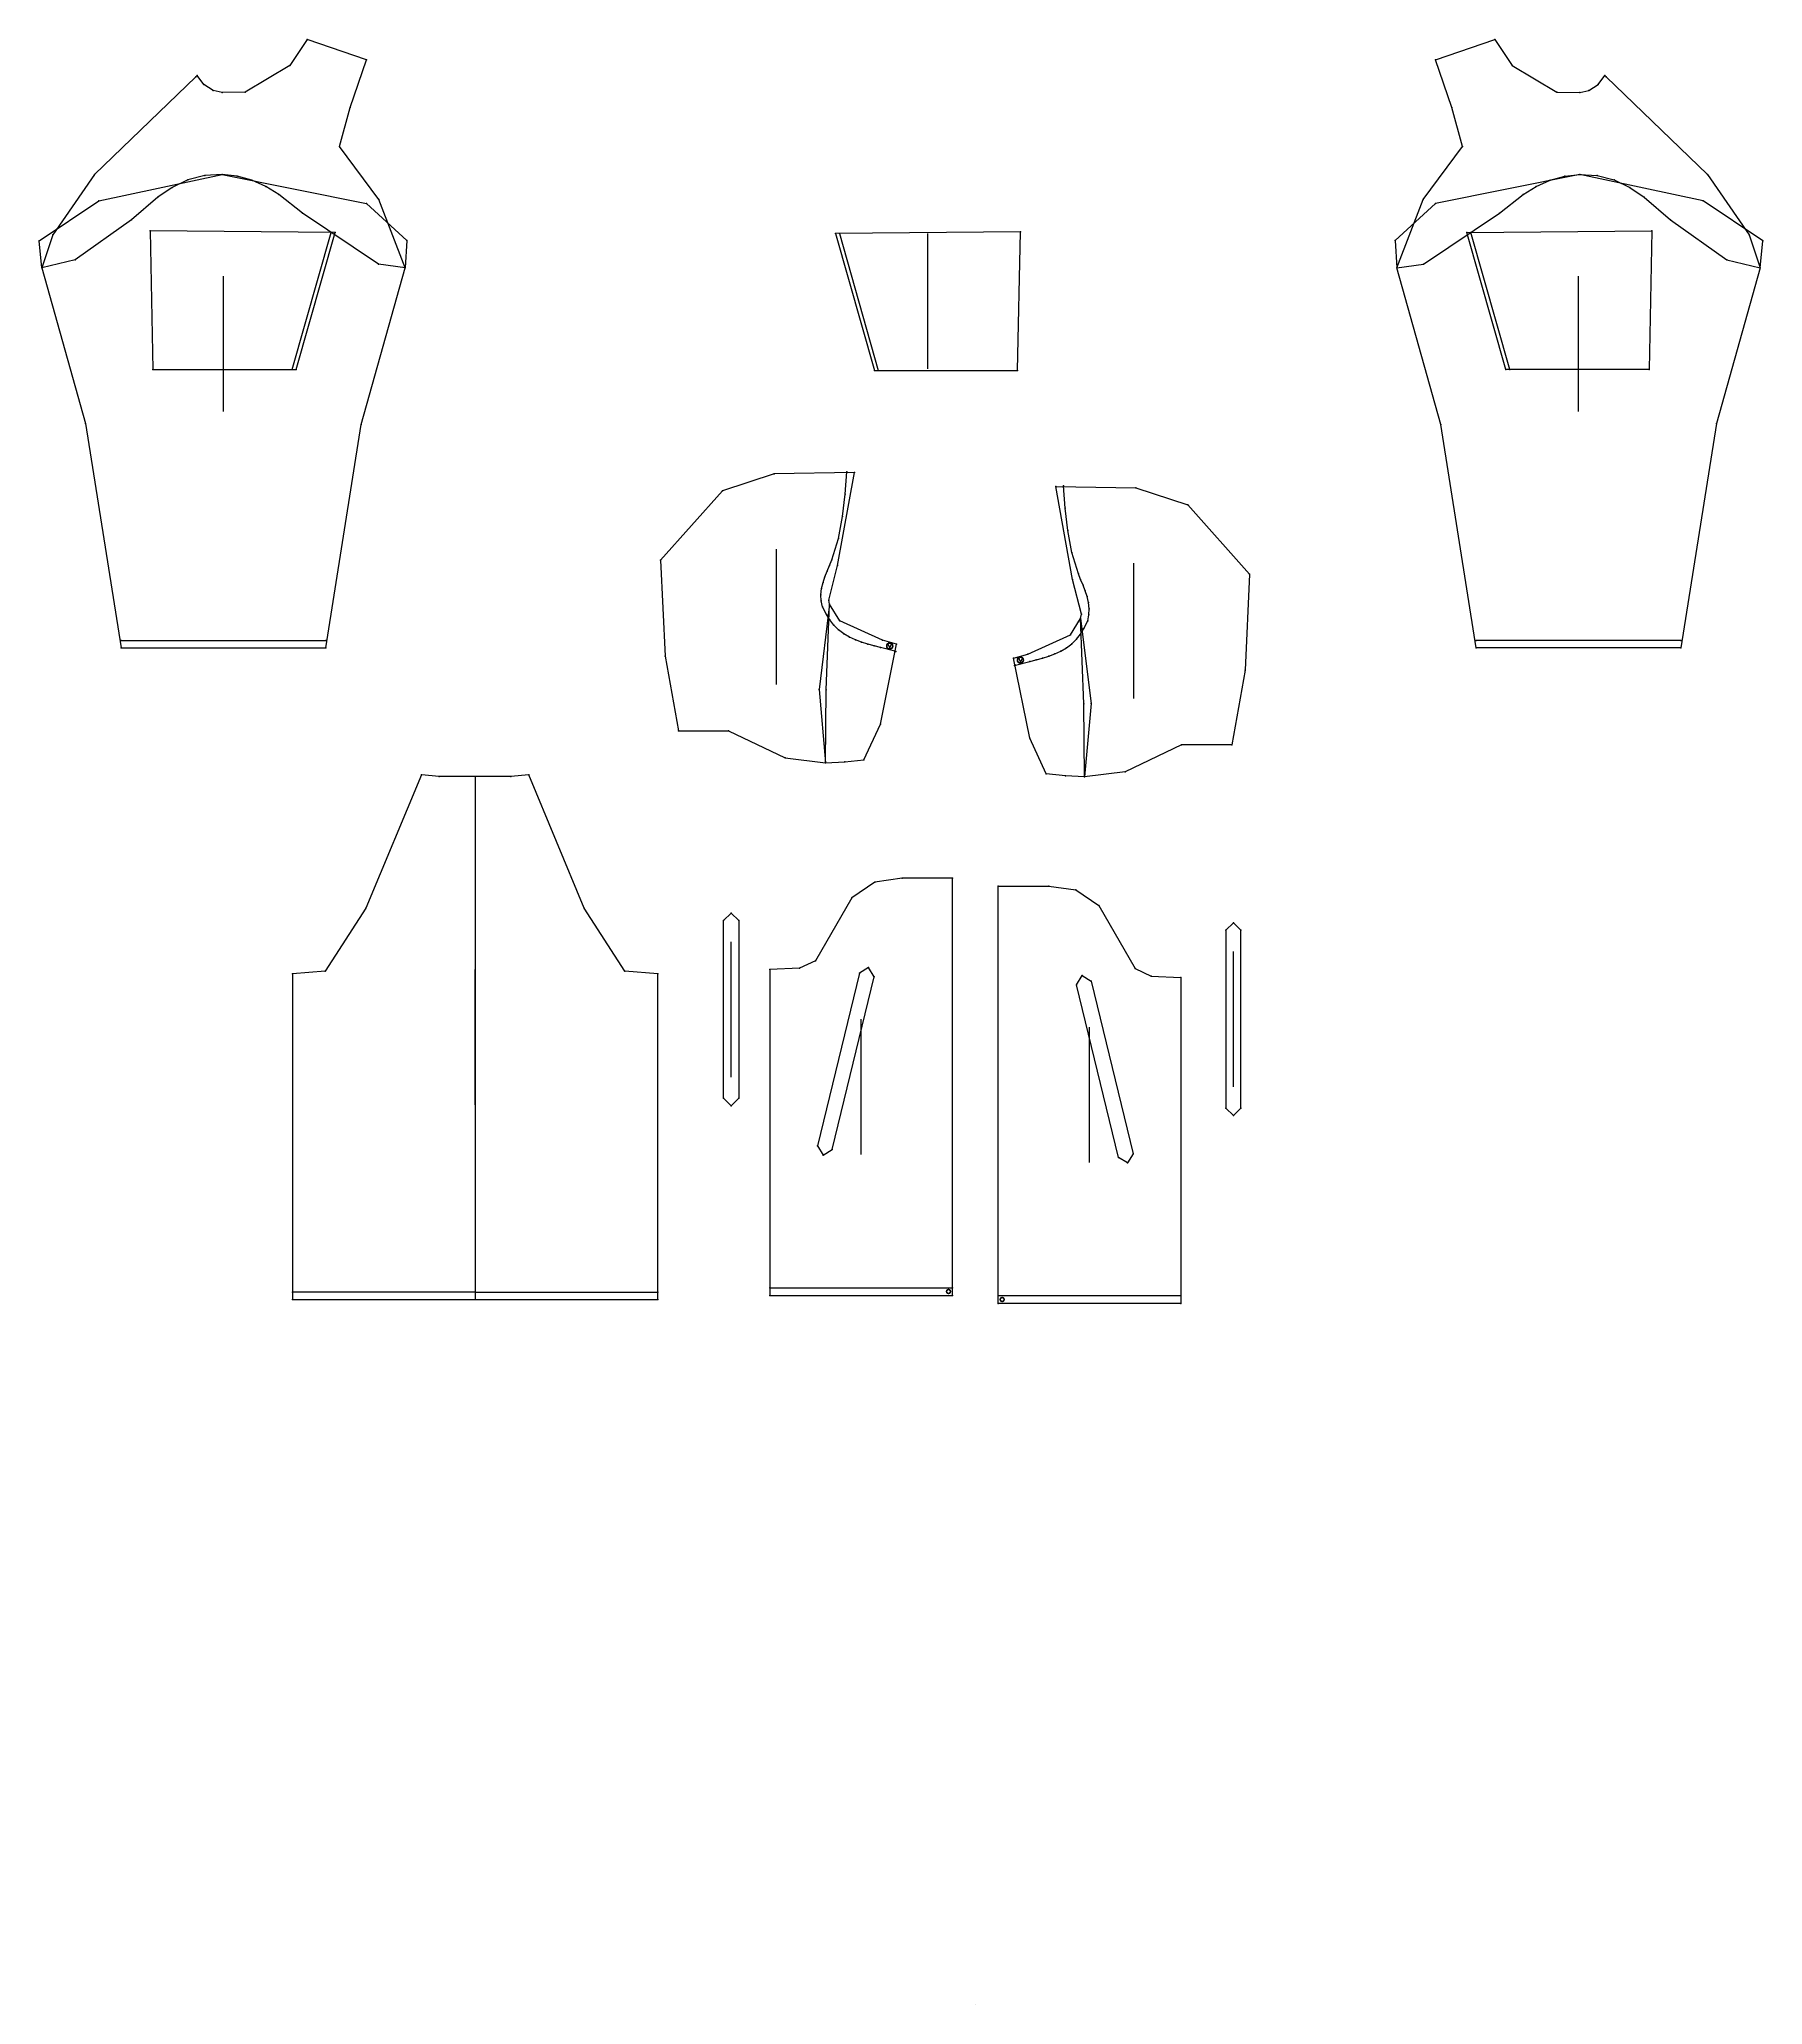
# Model space of a CAD drawing. Extents: x -1240 to 1049, y 0 to 2611.
import ezdxf

# ---------------------------------------------------------------- set-up
doc = ezdxf.new("R2010")
doc.units = 0

# ---------------------------------------------------------------- blocks, each defined once
blk = doc.blocks.new('Pattern_4025560_M')
at = {"layer": '1'}
blk.add_lwpolyline([(-94.520035, 1496.763916), (-130.606415, 1491.612061), (-161.064362, 1470.803711), (-209.512009, 1387.055176), (-230.769806, 1377.078369), (-270.052704, 1375.262207), (-270.052704, 942.23999), (-27.298859, 942.23999), (-27.298843, 1496.763916)], close=True, dxfattribs=at)
at = {"layer": '11'}
blk.add_lwpolyline([(-32.724342, 944.99176), (-33.974342, 945.326721), (-34.889404, 946.24176), (-35.224342, 947.49176), (-34.889404, 948.74176), (-33.974342, 949.656799), (-32.724342, 949.99176), (-31.474342, 949.656799), (-30.55928, 948.74176), (-30.224342, 947.49176), (-30.55928, 946.24176), (-31.474342, 945.326721)], close=True, dxfattribs=at)
at = {"layer": '14'}
blk.add_lwpolyline([(-94.520035, 1496.763916), (-130.606415, 1491.612061), (-161.064362, 1470.803711), (-209.512009, 1387.055176), (-230.769806, 1377.078369), (-270.052704, 1375.262207), (-270.052704, 942.23999), (-27.298859, 942.23999), (-27.298843, 1496.763916)], close=True, dxfattribs=at)
at = {"layer": '2'}
for p in [(-94.520035, 1496.763916), (-94.520035, 1496.763916), (-94.520035, 1496.763916), (-94.520035, 1496.763916), (-27.298843, 1496.763916), (-27.298843, 1496.763916), (-27.298843, 1496.763916), (-27.298843, 1496.763916), (-270.052704, 1375.262207), (-270.052704, 1375.262207), (-270.052704, 1375.262207), (-270.052704, 1375.262207), (-151.144226, 1370.470215), (-151.144226, 1370.470215), (-131.704132, 1365.770874), (-131.704132, 1365.770874), (-206.62117, 1140.973511), (-206.62117, 1140.973511), (-187.181091, 1136.27417), (-187.181091, 1136.27417), (-270.052704, 952.23999), (-270.052704, 952.23999), (-270.052704, 942.23999), (-270.052704, 942.23999), (-270.052704, 942.23999), (-270.052704, 942.23999), (-35.224342, 947.49176), (-35.224342, 947.49176), (-32.724342, 949.99176), (-32.724342, 949.99176), (-32.724342, 944.99176), (-32.724342, 944.99176), (-30.224342, 947.49176), (-30.224342, 947.49176), (-27.298859, 952.23999), (-27.298859, 952.23999), (-27.298859, 942.23999), (-27.298859, 942.23999), (-27.298859, 942.23999), (-27.298859, 942.23999)]:
    blk.add_point(p, dxfattribs=at)
at = {"layer": '3'}
for p in [(-130.606415, 1491.612061), (-130.606415, 1491.612061), (-130.606415, 1491.612061), (-130.606415, 1491.612061), (-161.064362, 1470.803711), (-161.064362, 1470.803711), (-161.064362, 1470.803711), (-161.064362, 1470.803711), (-209.512009, 1387.055176), (-209.512009, 1387.055176), (-209.512009, 1387.055176), (-209.512009, 1387.055176), (-230.769806, 1377.078369), (-230.769806, 1377.078369), (-230.769806, 1377.078369), (-230.769806, 1377.078369), (-139.074509, 1377.840576), (-139.074509, 1377.840576), (-199.250763, 1128.903809), (-199.250763, 1128.903809), (-34.889404, 948.74176), (-34.889404, 948.74176), (-34.889404, 946.24176), (-34.889404, 946.24176), (-33.974342, 949.656799), (-33.974342, 949.656799), (-33.974342, 945.326721), (-33.974342, 945.326721), (-31.474342, 949.656799), (-31.474342, 949.656799), (-31.474342, 945.326721), (-31.474342, 945.326721), (-30.55928, 948.74176), (-30.55928, 948.74176), (-30.55928, 946.24176), (-30.55928, 946.24176)]:
    blk.add_point(p, dxfattribs=at)
at = {"layer": '7'}
blk.add_line((-148.675781, 1129.501953), (-148.675781, 1309.501953), dxfattribs=at)
at = {"layer": '8'}
blk.add_lwpolyline([(-187.181091, 1136.27417), (-131.704132, 1365.770874), (-139.074509, 1377.840576), (-151.144226, 1370.470215), (-206.62117, 1140.973511), (-199.250763, 1128.903809)], close=True, dxfattribs=at)
blk.add_lwpolyline([(-270.052704, 952.23999), (-27.298859, 952.23999)], dxfattribs=at)
at = {"layer": '84'}
blk.add_lwpolyline([(-94.520035, 1496.763916), (-130.606415, 1491.612061), (-161.064362, 1470.803711), (-209.512009, 1387.055176), (-230.769806, 1377.078369), (-270.052704, 1375.262207), (-270.052704, 1375.262207), (-270.052704, 942.23999), (-270.052704, 942.23999), (-27.298859, 942.23999), (-27.298859, 942.23999), (-27.298843, 1496.763916), (-27.298843, 1496.763916), (-94.520035, 1496.763916)], close=True, dxfattribs=at)
at = {"layer": '85'}
blk.add_lwpolyline([(-187.181091, 1136.27417), (-131.704132, 1365.770874), (-131.704132, 1365.770874), (-139.074509, 1377.840576), (-151.144226, 1370.470215), (-151.144226, 1370.470215), (-206.62117, 1140.973511), (-206.62117, 1140.973511), (-199.250763, 1128.903809), (-187.181091, 1136.27417)], close=True, dxfattribs=at)
blk.add_lwpolyline([(-270.052704, 952.23999), (-27.298859, 952.23999), (-27.298859, 952.23999)], dxfattribs=at)
at = {"layer": '86'}
blk.add_lwpolyline([(-32.724342, 944.99176), (-33.974342, 945.326721), (-34.889404, 946.24176), (-35.224342, 947.49176), (-35.224342, 947.49176), (-34.889404, 948.74176), (-33.974342, 949.656799), (-32.724342, 949.99176), (-32.724342, 949.99176), (-31.474342, 949.656799), (-30.55928, 948.74176), (-30.224342, 947.49176), (-30.224342, 947.49176), (-30.55928, 946.24176), (-31.474342, 945.326721), (-32.724342, 944.99176)], close=True, dxfattribs=at)
at = {"layer": '87'}
blk.add_lwpolyline([(-94.520035, 1496.763916), (-130.606415, 1491.612061), (-161.064362, 1470.803711), (-209.512009, 1387.055176), (-230.769806, 1377.078369), (-270.052704, 1375.262207), (-270.052704, 1375.262207), (-270.052704, 942.23999), (-270.052704, 942.23999), (-27.298859, 942.23999), (-27.298859, 942.23999), (-27.298843, 1496.763916), (-27.298843, 1496.763916), (-94.520035, 1496.763916)], close=True, dxfattribs=at)
at = {"layer": '1'}
for s, p in [('# 335', (-94.520035, 1496.763916)), ('# 339', (-27.298843, 1496.763916)), ('# 336', (-270.052704, 1375.262207)), ('# 337', (-270.052704, 942.23999)), ('# 338', (-27.298859, 942.23999))]:
    blk.add_text(s, height=0.25, dxfattribs=at).set_placement(p)
at = {"layer": '11'}
for s, p in [('# 320', (-35.224342, 947.49176)), ('# 321', (-32.724342, 949.99176)), ('# 319', (-32.724342, 944.99176)), ('# 322', (-30.224342, 947.49176))]:
    blk.add_text(s, height=0.25, dxfattribs=at).set_placement(p)
at = {"layer": '14'}
for s, p in [('# 335', (-94.520035, 1496.763916)), ('# 339', (-27.298843, 1496.763916)), ('# 336', (-270.052704, 1375.262207)), ('# 337', (-270.052704, 942.23999)), ('# 338', (-27.298859, 942.23999))]:
    blk.add_text(s, height=0.25, dxfattribs=at).set_placement(p)
at = {"layer": '8'}
for s, p in [('# 330', (-151.144226, 1370.470215)), ('# 329', (-131.704132, 1365.770874)), ('# 327', (-206.62117, 1140.973511)), ('# 328', (-187.181091, 1136.27417)), ('# 323', (-270.052704, 952.23999)), ('# 324', (-27.298859, 952.23999))]:
    blk.add_text(s, height=0.25, dxfattribs=at).set_placement(p)
at = {"layer": '85'}
blk.add_text('# 324', height=0.25, dxfattribs=at).set_placement((-27.298859, 952.23999))
blk = doc.blocks.new('Pattern_4025566_M')
at = {"layer": '1'}
blk.add_lwpolyline([(100.266159, 1486.205322), (136.352539, 1481.053467), (166.810486, 1460.245117), (215.258133, 1376.496582), (236.51593, 1366.519775), (275.798828, 1364.703613), (275.798828, 931.681396), (33.044983, 931.681396), (33.044968, 1486.205322)], close=True, dxfattribs=at)
at = {"layer": '11'}
blk.add_lwpolyline([(38.470467, 934.433167), (39.720467, 934.768127), (40.635529, 935.683167), (40.970467, 936.933167), (40.635529, 938.183167), (39.720467, 939.098206), (38.470467, 939.433167), (37.220467, 939.098206), (36.305405, 938.183167), (35.970467, 936.933167), (36.305405, 935.683167), (37.220467, 934.768127)], close=True, dxfattribs=at)
at = {"layer": '14'}
blk.add_lwpolyline([(100.266159, 1486.205322), (136.352539, 1481.053467), (166.810486, 1460.245117), (215.258133, 1376.496582), (236.51593, 1366.519775), (275.798828, 1364.703613), (275.798828, 931.681396), (33.044983, 931.681396), (33.044968, 1486.205322)], close=True, dxfattribs=at)
at = {"layer": '2'}
for p in [(33.044968, 1486.205322), (33.044968, 1486.205322), (33.044968, 1486.205322), (33.044968, 1486.205322), (100.266159, 1486.205322), (100.266159, 1486.205322), (100.266159, 1486.205322), (100.266159, 1486.205322), (156.89035, 1359.911621), (156.89035, 1359.911621), (275.798828, 1364.703613), (275.798828, 1364.703613), (275.798828, 1364.703613), (275.798828, 1364.703613), (137.450256, 1355.21228), (137.450256, 1355.21228), (192.927216, 1125.715576), (192.927216, 1125.715576), (212.367294, 1130.414917), (212.367294, 1130.414917), (33.044983, 941.681396), (33.044983, 941.681396), (275.798828, 941.681396), (275.798828, 941.681396), (33.044983, 931.681396), (33.044983, 931.681396), (33.044983, 931.681396), (33.044983, 931.681396), (35.970467, 936.933167), (35.970467, 936.933167), (38.470467, 939.433167), (38.470467, 939.433167), (38.470467, 934.433167), (38.470467, 934.433167), (40.970467, 936.933167), (40.970467, 936.933167), (275.798828, 931.681396), (275.798828, 931.681396), (275.798828, 931.681396), (275.798828, 931.681396)]:
    blk.add_point(p, dxfattribs=at)
at = {"layer": '3'}
for p in [(136.352539, 1481.053467), (136.352539, 1481.053467), (136.352539, 1481.053467), (136.352539, 1481.053467), (166.810486, 1460.245117), (166.810486, 1460.245117), (166.810486, 1460.245117), (166.810486, 1460.245117), (144.820633, 1367.281982), (144.820633, 1367.281982), (215.258133, 1376.496582), (215.258133, 1376.496582), (215.258133, 1376.496582), (215.258133, 1376.496582), (236.51593, 1366.519775), (236.51593, 1366.519775), (236.51593, 1366.519775), (236.51593, 1366.519775), (204.996887, 1118.345215), (204.996887, 1118.345215), (36.305405, 938.183167), (36.305405, 938.183167), (36.305405, 935.683167), (36.305405, 935.683167), (37.220467, 939.098206), (37.220467, 939.098206), (37.220467, 934.768127), (37.220467, 934.768127), (39.720467, 939.098206), (39.720467, 939.098206), (39.720467, 934.768127), (39.720467, 934.768127), (40.635529, 938.183167), (40.635529, 938.183167), (40.635529, 935.683167), (40.635529, 935.683167)]:
    blk.add_point(p, dxfattribs=at)
at = {"layer": '7'}
blk.add_line((154.421906, 1118.943359), (154.421906, 1298.943359), dxfattribs=at)
at = {"layer": '8'}
blk.add_lwpolyline([(192.927216, 1125.715576), (137.450256, 1355.21228), (144.820633, 1367.281982), (156.89035, 1359.911621), (212.367294, 1130.414917), (204.996887, 1118.345215)], close=True, dxfattribs=at)
blk.add_lwpolyline([(275.798828, 941.681396), (33.044983, 941.681396)], dxfattribs=at)
at = {"layer": '84'}
blk.add_lwpolyline([(100.266159, 1486.205322), (136.352539, 1481.053467), (166.810486, 1460.245117), (215.258133, 1376.496582), (236.51593, 1366.519775), (275.798828, 1364.703613), (275.798828, 1364.703613), (275.798828, 931.681396), (275.798828, 931.681396), (33.044983, 931.681396), (33.044983, 931.681396), (33.044968, 1486.205322), (33.044968, 1486.205322), (100.266159, 1486.205322)], close=True, dxfattribs=at)
at = {"layer": '85'}
blk.add_lwpolyline([(192.927216, 1125.715576), (137.450256, 1355.21228), (137.450256, 1355.21228), (144.820633, 1367.281982), (156.89035, 1359.911621), (156.89035, 1359.911621), (212.367294, 1130.414917), (212.367294, 1130.414917), (204.996887, 1118.345215), (192.927216, 1125.715576)], close=True, dxfattribs=at)
blk.add_lwpolyline([(275.798828, 941.681396), (33.044983, 941.681396), (33.044983, 941.681396)], dxfattribs=at)
at = {"layer": '86'}
blk.add_lwpolyline([(38.470467, 934.433167), (39.720467, 934.768127), (40.635529, 935.683167), (40.970467, 936.933167), (40.970467, 936.933167), (40.635529, 938.183167), (39.720467, 939.098206), (38.470467, 939.433167), (38.470467, 939.433167), (37.220467, 939.098206), (36.305405, 938.183167), (35.970467, 936.933167), (35.970467, 936.933167), (36.305405, 935.683167), (37.220467, 934.768127), (38.470467, 934.433167)], close=True, dxfattribs=at)
at = {"layer": '87'}
blk.add_lwpolyline([(100.266159, 1486.205322), (136.352539, 1481.053467), (166.810486, 1460.245117), (215.258133, 1376.496582), (236.51593, 1366.519775), (275.798828, 1364.703613), (275.798828, 1364.703613), (275.798828, 931.681396), (275.798828, 931.681396), (33.044983, 931.681396), (33.044983, 931.681396), (33.044968, 1486.205322), (33.044968, 1486.205322), (100.266159, 1486.205322)], close=True, dxfattribs=at)
at = {"layer": '1'}
for s, p in [('# 310', (33.044968, 1486.205322)), ('# 306', (100.266159, 1486.205322)), ('# 307', (275.798828, 1364.703613)), ('# 309', (33.044983, 931.681396)), ('# 308', (275.798828, 931.681396))]:
    blk.add_text(s, height=0.25, dxfattribs=at).set_placement(p)
at = {"layer": '11'}
for s, p in [('# 293', (35.970467, 936.933167)), ('# 292', (38.470467, 939.433167)), ('# 290', (38.470467, 934.433167)), ('# 291', (40.970467, 936.933167))]:
    blk.add_text(s, height=0.25, dxfattribs=at).set_placement(p)
at = {"layer": '14'}
for s, p in [('# 310', (33.044968, 1486.205322)), ('# 306', (100.266159, 1486.205322)), ('# 307', (275.798828, 1364.703613)), ('# 309', (33.044983, 931.681396)), ('# 308', (275.798828, 931.681396))]:
    blk.add_text(s, height=0.25, dxfattribs=at).set_placement(p)
at = {"layer": '8'}
for s, p in [('# 301', (156.89035, 1359.911621)), ('# 300', (137.450256, 1355.21228)), ('# 299', (192.927216, 1125.715576)), ('# 298', (212.367294, 1130.414917)), ('# 295', (33.044983, 941.681396)), ('# 294', (275.798828, 941.681396))]:
    blk.add_text(s, height=0.25, dxfattribs=at).set_placement(p)
at = {"layer": '85'}
blk.add_text('# 295', height=0.25, dxfattribs=at).set_placement((33.044983, 941.681396))
blk = doc.blocks.new('Pattern_4621378_M')
at = {"layer": '1'}
blk.add_lwpolyline([(-1030.748291, 2563.084229), (-1032.559326, 2561.427002), (-1166.982178, 2431.68457), (-1222.623535, 2351.612061), (-1237.190308, 2307.742676), (-1178.894043, 2100.724609), (-1131.668457, 1802.529785), (-859.86377, 1802.529785), (-812.830017, 2099.443359), (-754.341797, 2307.742676), (-789.548096, 2398.205811), (-841.566223, 2468.907715), (-827.376404, 2520.450439), (-805.72998, 2584.091064), (-884.781433, 2610.979248), (-907.578979, 2576.418945), (-966.95575, 2540.800537), (-997.614502, 2540.508545), (-1009.47937, 2543.269043), (-1021.780823, 2551.303955)], close=True, dxfattribs=at)
at = {"layer": '14'}
blk.add_lwpolyline([(-1030.748291, 2563.084229), (-1032.559326, 2561.427002), (-1166.982178, 2431.68457), (-1222.623535, 2351.612061), (-1237.190308, 2307.742676), (-1178.894043, 2100.724609), (-1131.668457, 1802.529785), (-859.86377, 1802.529785), (-812.830017, 2099.443359), (-754.341797, 2307.742676), (-789.548096, 2398.205811), (-841.566223, 2468.907715), (-827.376404, 2520.450439), (-805.72998, 2584.091064), (-884.781433, 2610.979248), (-907.578979, 2576.418945), (-966.95575, 2540.800537), (-997.614502, 2540.508545), (-1009.47937, 2543.269043), (-1021.780823, 2551.303955)], close=True, dxfattribs=at)
at = {"layer": '2'}
for p in [(-884.781433, 2610.979248), (-884.781433, 2610.979248), (-884.781433, 2610.979248), (-884.781433, 2610.979248), (-1030.748291, 2563.084229), (-1030.748291, 2563.084229), (-1030.748291, 2563.084229), (-1030.748291, 2563.084229), (-805.72998, 2584.091064), (-805.72998, 2584.091064), (-805.72998, 2584.091064), (-805.72998, 2584.091064), (-827.376404, 2520.450439), (-827.376404, 2520.450439), (-827.376404, 2520.450439), (-827.376404, 2520.450439), (-997.716431, 2431.68457), (-997.716431, 2431.68457), (-997.716309, 2431.68457), (-997.716309, 2431.68457), (-997.716309, 2431.68457), (-997.716309, 2431.68457), (-997.716248, 2431.68457), (-997.716248, 2431.68457), (-1093.315796, 2356.602295), (-1093.315796, 2356.602295), (-852.800354, 2354.454346), (-852.800354, 2354.454346), (-847.615723, 2354.407959), (-847.615723, 2354.407959), (-1237.19043, 2307.742676), (-1237.19043, 2307.742676), (-1237.190308, 2307.74292), (-1237.190308, 2307.74292), (-1237.190308, 2307.742676), (-1237.190308, 2307.742676), (-1237.190308, 2307.742676), (-1237.190308, 2307.742676), (-754.341858, 2307.742676), (-754.341858, 2307.742676), (-754.341797, 2307.742676), (-754.341797, 2307.742676), (-754.341797, 2307.742676), (-754.341797, 2307.742676), (-754.341797, 2307.742676), (-754.341797, 2307.742676), (-1089.477051, 2172.320801), (-1089.477051, 2172.320801), (-904.534363, 2172.320801), (-904.534363, 2172.320801), (-899.336548, 2172.320801), (-899.336548, 2172.320801), (-1131.668457, 1812.529785), (-1131.668457, 1812.529785), (-1131.668457, 1802.529785), (-1131.668457, 1802.529785), (-1131.668457, 1802.529785), (-1131.668457, 1802.529785), (-859.86377, 1812.529785), (-859.86377, 1812.529785), (-859.86377, 1802.529785), (-859.86377, 1802.529785), (-859.86377, 1802.529785), (-859.86377, 1802.529785)]:
    blk.add_point(p, dxfattribs=at)
at = {"layer": '3'}
for p in [(-1032.559326, 2561.427002), (-1032.559326, 2561.427002), (-1032.559326, 2561.427002), (-1032.559326, 2561.427002), (-907.578979, 2576.418945), (-907.578979, 2576.418945), (-907.578979, 2576.418945), (-907.578979, 2576.418945), (-1021.780823, 2551.303955), (-1021.780823, 2551.303955), (-1021.780823, 2551.303955), (-1021.780823, 2551.303955), (-1009.47937, 2543.269043), (-1009.47937, 2543.269043), (-1009.47937, 2543.269043), (-1009.47937, 2543.269043), (-997.614502, 2540.508545), (-997.614502, 2540.508545), (-997.614502, 2540.508545), (-997.614502, 2540.508545), (-966.95575, 2540.800537), (-966.95575, 2540.800537), (-966.95575, 2540.800537), (-966.95575, 2540.800537), (-841.566223, 2468.907715), (-841.566223, 2468.907715), (-841.566223, 2468.907715), (-841.566223, 2468.907715), (-1166.982178, 2431.68457), (-1166.982178, 2431.68457), (-1166.982178, 2431.68457), (-1166.982178, 2431.68457), (-1020.738159, 2430.218506), (-1020.738159, 2430.218506), (-977.597595, 2429.562988), (-977.597595, 2429.562988), (-1063.837158, 2414.391846), (-1063.837158, 2414.391846), (-1043.059082, 2424.418457), (-1043.059082, 2424.418457), (-958.083374, 2424.232422), (-958.083374, 2424.232422), (-939.665649, 2415.852783), (-939.665649, 2415.852783), (-922.439453, 2405.226562), (-922.439453, 2405.226562), (-1161.328979, 2396.407471), (-1161.328979, 2396.407471), (-1082.958008, 2401.456299), (-1082.958008, 2401.456299), (-890.677307, 2380.128662), (-890.677307, 2380.128662), (-805.78186, 2393.059814), (-805.78186, 2393.059814), (-789.548096, 2398.205811), (-789.548096, 2398.205811), (-789.548096, 2398.205811), (-789.548096, 2398.205811), (-1222.623535, 2351.612061), (-1222.623535, 2351.612061), (-1222.623535, 2351.612061), (-1222.623535, 2351.612061), (-1117.949585, 2371.3125), (-1117.949585, 2371.3125), (-1240.366699, 2343.515381), (-1240.366699, 2343.515381), (-752.219116, 2343.873047), (-752.219116, 2343.873047), (-1192.797607, 2318.069824), (-1192.797607, 2318.069824), (-789.816956, 2312.608398), (-789.816956, 2312.608398), (-1178.894043, 2100.724609), (-1178.894043, 2100.724609), (-1178.894043, 2100.724609), (-1178.894043, 2100.724609), (-812.830017, 2099.443359), (-812.830017, 2099.443359), (-812.830017, 2099.443359), (-812.830017, 2099.443359)]:
    blk.add_point(p, dxfattribs=at)
at = {"layer": '7'}
blk.add_line((-995.766052, 2116.754395), (-995.766052, 2296.754395), dxfattribs=at)
at = {"layer": '8'}
for points in [[(-1237.190308, 2307.74292), (-1240.366699, 2343.515381), (-1161.328979, 2396.407471), (-997.716309, 2431.68457)], [(-997.716431, 2431.68457), (-1020.738159, 2430.218506), (-1043.059082, 2424.418457), (-1063.837158, 2414.391846), (-1082.958008, 2401.456299), (-1117.949585, 2371.3125), (-1192.797607, 2318.069824), (-1237.19043, 2307.742676)], [(-754.341858, 2307.742676), (-789.816956, 2312.608398), (-890.677307, 2380.128662), (-922.439453, 2405.226562), (-939.665649, 2415.852783), (-958.083374, 2424.232422), (-977.597595, 2429.562988), (-997.716309, 2431.68457)], [(-997.716248, 2431.68457), (-805.78186, 2393.059814), (-752.219116, 2343.873047), (-754.341797, 2307.742676)], [(-904.534363, 2172.320801), (-852.800354, 2354.454346)], [(-1131.668457, 1812.529785), (-859.86377, 1812.529785)]]:
    blk.add_lwpolyline(points, dxfattribs=at)
blk.add_lwpolyline([(-847.615723, 2354.407959), (-1093.315796, 2356.602295), (-1089.477051, 2172.320801), (-899.336548, 2172.320801)], close=True, dxfattribs=at)
at = {"layer": '84'}
blk.add_lwpolyline([(-1030.748291, 2563.084229), (-1032.559326, 2561.427002), (-1166.982178, 2431.68457), (-1222.623535, 2351.612061), (-1237.190308, 2307.742676), (-1237.190308, 2307.742676), (-1178.894043, 2100.724609), (-1131.668457, 1802.529785), (-1131.668457, 1802.529785), (-859.86377, 1802.529785), (-859.86377, 1802.529785), (-812.830017, 2099.443359), (-754.341797, 2307.742676), (-754.341797, 2307.742676), (-789.548096, 2398.205811), (-841.566223, 2468.907715), (-827.376404, 2520.450439), (-827.376404, 2520.450439), (-805.72998, 2584.091064), (-805.72998, 2584.091064), (-884.781433, 2610.979248), (-884.781433, 2610.979248), (-907.578979, 2576.418945), (-966.95575, 2540.800537), (-997.614502, 2540.508545), (-1009.47937, 2543.269043), (-1021.780823, 2551.303955), (-1030.748291, 2563.084229)], close=True, dxfattribs=at)
at = {"layer": '85'}
for points in [[(-1237.190308, 2307.74292), (-1240.366699, 2343.515381), (-1161.328979, 2396.407471), (-997.716309, 2431.68457), (-997.716309, 2431.68457)], [(-997.716431, 2431.68457), (-1020.738159, 2430.218506), (-1043.059082, 2424.418457), (-1063.837158, 2414.391846), (-1082.958008, 2401.456299), (-1117.949585, 2371.3125), (-1192.797607, 2318.069824), (-1237.19043, 2307.742676), (-1237.19043, 2307.742676)], [(-754.341858, 2307.742676), (-789.816956, 2312.608398), (-890.677307, 2380.128662), (-922.439453, 2405.226562), (-939.665649, 2415.852783), (-958.083374, 2424.232422), (-977.597595, 2429.562988), (-997.716309, 2431.68457), (-997.716309, 2431.68457)], [(-997.716248, 2431.68457), (-805.78186, 2393.059814), (-752.219116, 2343.873047), (-754.341797, 2307.742676), (-754.341797, 2307.742676)], [(-904.534363, 2172.320801), (-852.800354, 2354.454346), (-852.800354, 2354.454346)], [(-1131.668457, 1812.529785), (-859.86377, 1812.529785), (-859.86377, 1812.529785)]]:
    blk.add_lwpolyline(points, dxfattribs=at)
blk.add_lwpolyline([(-847.615723, 2354.407959), (-1093.315796, 2356.602295), (-1093.315796, 2356.602295), (-1089.477051, 2172.320801), (-1089.477051, 2172.320801), (-899.336548, 2172.320801), (-899.336548, 2172.320801), (-847.615723, 2354.407959)], close=True, dxfattribs=at)
at = {"layer": '87'}
blk.add_lwpolyline([(-1030.748291, 2563.084229), (-1032.559326, 2561.427002), (-1166.982178, 2431.68457), (-1222.623535, 2351.612061), (-1237.190308, 2307.742676), (-1237.190308, 2307.742676), (-1178.894043, 2100.724609), (-1131.668457, 1802.529785), (-1131.668457, 1802.529785), (-859.86377, 1802.529785), (-859.86377, 1802.529785), (-812.830017, 2099.443359), (-754.341797, 2307.742676), (-754.341797, 2307.742676), (-789.548096, 2398.205811), (-841.566223, 2468.907715), (-827.376404, 2520.450439), (-827.376404, 2520.450439), (-805.72998, 2584.091064), (-805.72998, 2584.091064), (-884.781433, 2610.979248), (-884.781433, 2610.979248), (-907.578979, 2576.418945), (-966.95575, 2540.800537), (-997.614502, 2540.508545), (-1009.47937, 2543.269043), (-1021.780823, 2551.303955), (-1030.748291, 2563.084229)], close=True, dxfattribs=at)
at = {"layer": '1'}
for s, p in [('# 281', (-884.781433, 2610.979248)), ('# 274', (-1030.748291, 2563.084229)), ('# 280', (-805.72998, 2584.091064)), ('# 279', (-827.376404, 2520.450439)), ('# 275', (-1237.190308, 2307.742676)), ('# 278', (-754.341797, 2307.742676)), ('# 276', (-1131.668457, 1802.529785)), ('# 277', (-859.86377, 1802.529785))]:
    blk.add_text(s, height=0.25, dxfattribs=at).set_placement(p)
at = {"layer": '14'}
for s, p in [('# 281', (-884.781433, 2610.979248)), ('# 274', (-1030.748291, 2563.084229)), ('# 280', (-805.72998, 2584.091064)), ('# 279', (-827.376404, 2520.450439)), ('# 275', (-1237.190308, 2307.742676)), ('# 278', (-754.341797, 2307.742676)), ('# 276', (-1131.668457, 1802.529785)), ('# 277', (-859.86377, 1802.529785))]:
    blk.add_text(s, height=0.25, dxfattribs=at).set_placement(p)
at = {"layer": '8'}
for s, p in [('# 252', (-997.716431, 2431.68457)), ('# 245', (-997.716309, 2431.68457)), ('# 241', (-997.716309, 2431.68457)), ('# 232', (-997.716248, 2431.68457)), ('# 257', (-1093.315796, 2356.602295)), ('# 255', (-852.800354, 2354.454346)), ('# 256', (-847.615723, 2354.407959)), ('# 253', (-1237.19043, 2307.742676)), ('# 244', (-1237.190308, 2307.74292)), ('# 240', (-754.341858, 2307.742676)), ('# 233', (-754.341797, 2307.742676)), ('# 258', (-1089.477051, 2172.320801)), ('# 254', (-904.534363, 2172.320801)), ('# 259', (-899.336548, 2172.320801)), ('# 260', (-1131.668457, 1812.529785)), ('# 261', (-859.86377, 1812.529785))]:
    blk.add_text(s, height=0.25, dxfattribs=at).set_placement(p)
at = {"layer": '85'}
for s, p in [('# 245', (-997.716309, 2431.68457)), ('# 241', (-997.716309, 2431.68457)), ('# 255', (-852.800354, 2354.454346)), ('# 253', (-1237.19043, 2307.742676)), ('# 233', (-754.341797, 2307.742676)), ('# 261', (-859.86377, 1812.529785))]:
    blk.add_text(s, height=0.25, dxfattribs=at).set_placement(p)
blk = doc.blocks.new('Pattern_4621379_M')
at = {"layer": '1'}
blk.add_lwpolyline([(839.011047, 2563.084229), (840.822144, 2561.427002), (975.244934, 2431.68457), (1030.886475, 2351.612061), (1045.453125, 2307.742676), (987.15686, 2100.724609), (939.931274, 1802.529785), (668.126587, 1802.529785), (621.092834, 2099.443359), (562.604614, 2307.742676), (597.810913, 2398.205811), (649.829041, 2468.907715), (635.639221, 2520.450439), (613.992798, 2584.091064), (693.04425, 2610.979248), (715.841797, 2576.418945), (775.218567, 2540.800537), (805.877319, 2540.508545), (817.742188, 2543.269043), (830.04364, 2551.303955)], close=True, dxfattribs=at)
at = {"layer": '14'}
blk.add_lwpolyline([(839.011047, 2563.084229), (840.822144, 2561.427002), (975.244934, 2431.68457), (1030.886475, 2351.612061), (1045.453125, 2307.742676), (987.15686, 2100.724609), (939.931274, 1802.529785), (668.126587, 1802.529785), (621.092834, 2099.443359), (562.604614, 2307.742676), (597.810913, 2398.205811), (649.829041, 2468.907715), (635.639221, 2520.450439), (613.992798, 2584.091064), (693.04425, 2610.979248), (715.841797, 2576.418945), (775.218567, 2540.800537), (805.877319, 2540.508545), (817.742188, 2543.269043), (830.04364, 2551.303955)], close=True, dxfattribs=at)
at = {"layer": '2'}
for p in [(693.04425, 2610.979248), (693.04425, 2610.979248), (693.04425, 2610.979248), (693.04425, 2610.979248), (613.992798, 2584.091064), (613.992798, 2584.091064), (613.992798, 2584.091064), (613.992798, 2584.091064), (839.011047, 2563.084229), (839.011047, 2563.084229), (839.011047, 2563.084229), (839.011047, 2563.084229), (635.639221, 2520.450439), (635.639221, 2520.450439), (635.639221, 2520.450439), (635.639221, 2520.450439), (805.979004, 2431.68457), (805.979004, 2431.68457), (805.979126, 2431.68457), (805.979126, 2431.68457), (805.979126, 2431.68457), (805.979126, 2431.68457), (805.979248, 2431.68457), (805.979248, 2431.68457), (655.87854, 2354.407959), (655.87854, 2354.407959), (661.063171, 2354.454346), (661.063171, 2354.454346), (901.578613, 2356.602295), (901.578613, 2356.602295), (562.604614, 2307.742676), (562.604614, 2307.742676), (562.604614, 2307.742676), (562.604614, 2307.742676), (562.604614, 2307.742676), (562.604614, 2307.742676), (562.604675, 2307.742676), (562.604675, 2307.742676), (1045.453125, 2307.74292), (1045.453125, 2307.74292), (1045.453125, 2307.742676), (1045.453125, 2307.742676), (1045.453125, 2307.742676), (1045.453125, 2307.742676), (1045.453247, 2307.742676), (1045.453247, 2307.742676), (707.599365, 2172.320801), (707.599365, 2172.320801), (712.79718, 2172.320801), (712.79718, 2172.320801), (897.739868, 2172.320801), (897.739868, 2172.320801), (668.126587, 1812.529785), (668.126587, 1812.529785), (668.126587, 1802.529785), (668.126587, 1802.529785), (668.126587, 1802.529785), (668.126587, 1802.529785), (939.931274, 1812.529785), (939.931274, 1812.529785), (939.931274, 1802.529785), (939.931274, 1802.529785), (939.931274, 1802.529785), (939.931274, 1802.529785)]:
    blk.add_point(p, dxfattribs=at)
at = {"layer": '3'}
for p in [(715.841797, 2576.418945), (715.841797, 2576.418945), (715.841797, 2576.418945), (715.841797, 2576.418945), (840.822144, 2561.427002), (840.822144, 2561.427002), (840.822144, 2561.427002), (840.822144, 2561.427002), (775.218567, 2540.800537), (775.218567, 2540.800537), (775.218567, 2540.800537), (775.218567, 2540.800537), (805.877319, 2540.508545), (805.877319, 2540.508545), (805.877319, 2540.508545), (805.877319, 2540.508545), (817.742188, 2543.269043), (817.742188, 2543.269043), (817.742188, 2543.269043), (817.742188, 2543.269043), (830.04364, 2551.303955), (830.04364, 2551.303955), (830.04364, 2551.303955), (830.04364, 2551.303955), (649.829041, 2468.907715), (649.829041, 2468.907715), (649.829041, 2468.907715), (649.829041, 2468.907715), (785.860413, 2429.562988), (785.860413, 2429.562988), (829.000977, 2430.218506), (829.000977, 2430.218506), (975.244934, 2431.68457), (975.244934, 2431.68457), (975.244934, 2431.68457), (975.244934, 2431.68457), (730.702271, 2405.226562), (730.702271, 2405.226562), (747.928467, 2415.852783), (747.928467, 2415.852783), (766.346191, 2424.232422), (766.346191, 2424.232422), (851.321899, 2424.418457), (851.321899, 2424.418457), (872.100037, 2414.391846), (872.100037, 2414.391846), (597.810913, 2398.205811), (597.810913, 2398.205811), (597.810913, 2398.205811), (597.810913, 2398.205811), (614.044678, 2393.059814), (614.044678, 2393.059814), (698.940125, 2380.128662), (698.940125, 2380.128662), (891.220825, 2401.456299), (891.220825, 2401.456299), (969.591858, 2396.407471), (969.591858, 2396.407471), (926.212463, 2371.3125), (926.212463, 2371.3125), (1030.886475, 2351.612061), (1030.886475, 2351.612061), (1030.886475, 2351.612061), (1030.886475, 2351.612061), (560.481934, 2343.873047), (560.481934, 2343.873047), (1048.629517, 2343.515381), (1048.629517, 2343.515381), (598.079773, 2312.608398), (598.079773, 2312.608398), (1001.060486, 2318.069824), (1001.060486, 2318.069824), (621.092834, 2099.443359), (621.092834, 2099.443359), (621.092834, 2099.443359), (621.092834, 2099.443359), (987.15686, 2100.724609), (987.15686, 2100.724609), (987.15686, 2100.724609), (987.15686, 2100.724609)]:
    blk.add_point(p, dxfattribs=at)
at = {"layer": '7'}
blk.add_line((804.02887, 2116.754395), (804.02887, 2296.754395), dxfattribs=at)
at = {"layer": '8'}
for points in [[(805.979004, 2431.68457), (614.044678, 2393.059814), (560.481934, 2343.873047), (562.604614, 2307.742676)], [(562.604675, 2307.742676), (598.079773, 2312.608398), (698.940125, 2380.128662), (730.702271, 2405.226562), (747.928467, 2415.852783), (766.346191, 2424.232422), (785.860413, 2429.562988), (805.979126, 2431.68457)], [(1045.453125, 2307.74292), (1048.629517, 2343.515381), (969.591858, 2396.407471), (805.979126, 2431.68457)], [(805.979248, 2431.68457), (829.000977, 2430.218506), (851.321899, 2424.418457), (872.100037, 2414.391846), (891.220825, 2401.456299), (926.212463, 2371.3125), (1001.060486, 2318.069824), (1045.453247, 2307.742676)], [(712.79718, 2172.320801), (661.063171, 2354.454346)], [(939.931274, 1812.529785), (668.126587, 1812.529785)]]:
    blk.add_lwpolyline(points, dxfattribs=at)
blk.add_lwpolyline([(655.87854, 2354.407959), (901.578613, 2356.602295), (897.739868, 2172.320801), (707.599365, 2172.320801)], close=True, dxfattribs=at)
at = {"layer": '84'}
blk.add_lwpolyline([(839.011047, 2563.084229), (840.822144, 2561.427002), (975.244934, 2431.68457), (1030.886475, 2351.612061), (1045.453125, 2307.742676), (1045.453125, 2307.742676), (987.15686, 2100.724609), (939.931274, 1802.529785), (939.931274, 1802.529785), (668.126587, 1802.529785), (668.126587, 1802.529785), (621.092834, 2099.443359), (562.604614, 2307.742676), (562.604614, 2307.742676), (597.810913, 2398.205811), (649.829041, 2468.907715), (635.639221, 2520.450439), (635.639221, 2520.450439), (613.992798, 2584.091064), (613.992798, 2584.091064), (693.04425, 2610.979248), (693.04425, 2610.979248), (715.841797, 2576.418945), (775.218567, 2540.800537), (805.877319, 2540.508545), (817.742188, 2543.269043), (830.04364, 2551.303955), (839.011047, 2563.084229)], close=True, dxfattribs=at)
at = {"layer": '85'}
for points in [[(805.979004, 2431.68457), (614.044678, 2393.059814), (560.481934, 2343.873047), (562.604614, 2307.742676), (562.604614, 2307.742676)], [(562.604675, 2307.742676), (598.079773, 2312.608398), (698.940125, 2380.128662), (730.702271, 2405.226562), (747.928467, 2415.852783), (766.346191, 2424.232422), (785.860413, 2429.562988), (805.979126, 2431.68457), (805.979126, 2431.68457)], [(1045.453125, 2307.74292), (1048.629517, 2343.515381), (969.591858, 2396.407471), (805.979126, 2431.68457), (805.979126, 2431.68457)], [(805.979248, 2431.68457), (829.000977, 2430.218506), (851.321899, 2424.418457), (872.100037, 2414.391846), (891.220825, 2401.456299), (926.212463, 2371.3125), (1001.060486, 2318.069824), (1045.453247, 2307.742676), (1045.453247, 2307.742676)], [(712.79718, 2172.320801), (661.063171, 2354.454346), (661.063171, 2354.454346)], [(939.931274, 1812.529785), (668.126587, 1812.529785), (668.126587, 1812.529785)]]:
    blk.add_lwpolyline(points, dxfattribs=at)
blk.add_lwpolyline([(655.87854, 2354.407959), (901.578613, 2356.602295), (901.578613, 2356.602295), (897.739868, 2172.320801), (897.739868, 2172.320801), (707.599365, 2172.320801), (707.599365, 2172.320801), (655.87854, 2354.407959)], close=True, dxfattribs=at)
at = {"layer": '87'}
blk.add_lwpolyline([(839.011047, 2563.084229), (840.822144, 2561.427002), (975.244934, 2431.68457), (1030.886475, 2351.612061), (1045.453125, 2307.742676), (1045.453125, 2307.742676), (987.15686, 2100.724609), (939.931274, 1802.529785), (939.931274, 1802.529785), (668.126587, 1802.529785), (668.126587, 1802.529785), (621.092834, 2099.443359), (562.604614, 2307.742676), (562.604614, 2307.742676), (597.810913, 2398.205811), (649.829041, 2468.907715), (635.639221, 2520.450439), (635.639221, 2520.450439), (613.992798, 2584.091064), (613.992798, 2584.091064), (693.04425, 2610.979248), (693.04425, 2610.979248), (715.841797, 2576.418945), (775.218567, 2540.800537), (805.877319, 2540.508545), (817.742188, 2543.269043), (830.04364, 2551.303955), (839.011047, 2563.084229)], close=True, dxfattribs=at)
at = {"layer": '1'}
for s, p in [('# 229', (693.04425, 2610.979248)), ('# 228', (613.992798, 2584.091064)), ('# 222', (839.011047, 2563.084229)), ('# 227', (635.639221, 2520.450439)), ('# 226', (562.604614, 2307.742676)), ('# 223', (1045.453125, 2307.742676)), ('# 225', (668.126587, 1802.529785)), ('# 224', (939.931274, 1802.529785))]:
    blk.add_text(s, height=0.25, dxfattribs=at).set_placement(p)
at = {"layer": '14'}
for s, p in [('# 229', (693.04425, 2610.979248)), ('# 228', (613.992798, 2584.091064)), ('# 222', (839.011047, 2563.084229)), ('# 227', (635.639221, 2520.450439)), ('# 226', (562.604614, 2307.742676)), ('# 223', (1045.453125, 2307.742676)), ('# 225', (668.126587, 1802.529785)), ('# 224', (939.931274, 1802.529785))]:
    blk.add_text(s, height=0.25, dxfattribs=at).set_placement(p)
at = {"layer": '8'}
for s, p in [('# 180', (805.979004, 2431.68457)), ('# 193', (805.979126, 2431.68457)), ('# 189', (805.979126, 2431.68457)), ('# 200', (805.979248, 2431.68457)), ('# 204', (655.87854, 2354.407959)), ('# 203', (661.063171, 2354.454346)), ('# 205', (901.578613, 2356.602295)), ('# 181', (562.604614, 2307.742676)), ('# 188', (562.604675, 2307.742676)), ('# 192', (1045.453125, 2307.74292)), ('# 201', (1045.453247, 2307.742676)), ('# 207', (707.599365, 2172.320801)), ('# 202', (712.79718, 2172.320801)), ('# 206', (897.739868, 2172.320801)), ('# 209', (668.126587, 1812.529785)), ('# 208', (939.931274, 1812.529785))]:
    blk.add_text(s, height=0.25, dxfattribs=at).set_placement(p)
at = {"layer": '85'}
for s, p in [('# 193', (805.979126, 2431.68457)), ('# 189', (805.979126, 2431.68457)), ('# 203', (661.063171, 2354.454346)), ('# 181', (562.604614, 2307.742676)), ('# 201', (1045.453247, 2307.742676)), ('# 209', (668.126587, 1812.529785))]:
    blk.add_text(s, height=0.25, dxfattribs=at).set_placement(p)
blk = doc.blocks.new('Pattern_6774331_M')
at = {"layer": '1'}
blk.add_lwpolyline([(-196.006805, 1650.011963), (-170.529236, 1651.445435), (-145.14711, 1654.126953), (-123.054367, 1701.426636), (-101.686646, 1807.827759), (-120.472488, 1812.855591), (-177.078979, 1838.653198), (-190.728333, 1860.552002), (-191.828339, 1866.213379), (-180.02298, 1912.001343), (-157.805176, 2035.839966), (-264.207336, 2034.037964), (-332.899078, 2011.171265), (-415.123718, 1919.223389), (-409.039917, 1791.508667), (-391.582306, 1692.640381), (-324.849152, 1692.501587), (-249.683868, 1656.619019)], close=True, dxfattribs=at)
at = {"layer": '14'}
blk.add_lwpolyline([(-196.006805, 1650.011963), (-170.529236, 1651.445435), (-145.14711, 1654.126953), (-123.054367, 1701.426636), (-101.686646, 1807.827759), (-120.472488, 1812.855591), (-177.078979, 1838.653198), (-190.728333, 1860.552002), (-191.828339, 1866.213379), (-180.02298, 1912.001343), (-157.805176, 2035.839966), (-264.207336, 2034.037964), (-332.899078, 2011.171265), (-415.123718, 1919.223389), (-409.039917, 1791.508667), (-391.582306, 1692.640381), (-324.849152, 1692.501587), (-249.683868, 1656.619019)], close=True, dxfattribs=at)
at = {"layer": '2'}
for p in [(-167.778687, 2036.567383), (-167.778687, 2036.567383), (-157.805176, 2035.839966), (-157.805176, 2035.839966), (-157.805176, 2035.839966), (-157.805176, 2035.839966), (-200.273026, 1857.246094), (-200.273026, 1857.246094), (-190.728394, 1860.552124), (-190.728394, 1860.552124), (-190.728363, 1860.552124), (-190.728363, 1860.552124), (-190.728333, 1860.552002), (-190.728333, 1860.552002), (-190.728333, 1860.552002), (-190.728333, 1860.552002), (-114.769409, 1805.112549), (-114.769409, 1805.112549), (-113.022614, 1806.530396), (-113.022614, 1806.530396), (-110.769409, 1809.112549), (-110.769409, 1809.112549), (-110.769409, 1802.898193), (-110.769409, 1802.898193), (-109.133011, 1806.530396), (-109.133011, 1806.530396), (-106.769409, 1805.112549), (-106.769409, 1805.112549), (-101.686646, 1807.827759), (-101.686646, 1807.827759), (-101.686646, 1807.827759), (-101.686646, 1807.827759), (-110.769409, 1801.112549), (-110.769409, 1801.112549), (-102.896439, 1797.799683), (-102.896439, 1797.799683), (-391.582306, 1692.640381), (-391.582306, 1692.640381), (-391.582306, 1692.640381), (-391.582306, 1692.640381), (-196.006836, 1650.012085), (-196.006836, 1650.012085), (-196.006821, 1650.012085), (-196.006821, 1650.012085), (-196.006805, 1650.011963), (-196.006805, 1650.011963), (-196.006805, 1650.011963), (-196.006805, 1650.011963), (-145.14711, 1654.126953), (-145.14711, 1654.126953), (-145.14711, 1654.126953), (-145.14711, 1654.126953)]:
    blk.add_point(p, dxfattribs=at)
at = {"layer": '3'}
for p in [(-332.899078, 2011.171265), (-332.899078, 2011.171265), (-332.899078, 2011.171265), (-332.899078, 2011.171265), (-264.207336, 2034.037964), (-264.207336, 2034.037964), (-264.207336, 2034.037964), (-264.207336, 2034.037964), (-170.117416, 2006.913452), (-170.117416, 2006.913452), (-173.532623, 1977.36731), (-173.532623, 1977.36731), (-179.09761, 1948.156128), (-179.09761, 1948.156128), (-415.123718, 1919.223389), (-415.123718, 1919.223389), (-415.123718, 1919.223389), (-415.123718, 1919.223389), (-190.754593, 1912.153198), (-190.754593, 1912.153198), (-187.761551, 1919.718262), (-187.761551, 1919.718262), (-180.02298, 1912.001343), (-180.02298, 1912.001343), (-180.02298, 1912.001343), (-180.02298, 1912.001343), (-201.298096, 1881.439209), (-201.298096, 1881.439209), (-199.429291, 1889.353638), (-199.429291, 1889.353638), (-196.860748, 1897.071899), (-196.860748, 1897.071899), (-193.879013, 1904.641113), (-193.879013, 1904.641113), (-202.170471, 1873.356567), (-202.170471, 1873.356567), (-201.792358, 1865.238037), (-201.792358, 1865.238037), (-191.828339, 1866.213379), (-191.828339, 1866.213379), (-191.828339, 1866.213379), (-191.828339, 1866.213379), (-195.000748, 1847.212646), (-195.000748, 1847.212646), (-190.485458, 1839.727295), (-190.485458, 1839.727295), (-185.21666, 1832.756104), (-185.21666, 1832.756104), (-177.078979, 1838.653198), (-177.078979, 1838.653198), (-177.078979, 1838.653198), (-177.078979, 1838.653198), (-179.005478, 1826.612183), (-179.005478, 1826.612183), (-171.996307, 1821.394409), (-171.996307, 1821.394409), (-164.418854, 1817.038574), (-164.418854, 1817.038574), (-156.463242, 1813.416626), (-156.463242, 1813.416626), (-148.266571, 1810.375488), (-148.266571, 1810.375488), (-139.923676, 1807.759644), (-139.923676, 1807.759644), (-131.499786, 1805.41687), (-131.499786, 1805.41687), (-123.043869, 1803.191772), (-123.043869, 1803.191772), (-120.472488, 1812.855591), (-120.472488, 1812.855591), (-120.472488, 1812.855591), (-120.472488, 1812.855591), (-114.46492, 1806.643311), (-114.46492, 1806.643311), (-114.46492, 1803.581787), (-114.46492, 1803.581787), (-113.597839, 1807.940918), (-113.597839, 1807.940918), (-113.597839, 1802.28418), (-113.597839, 1802.28418), (-112.30014, 1808.808105), (-112.30014, 1808.808105), (-109.238678, 1808.808105), (-109.238678, 1808.808105), (-107.940979, 1807.940918), (-107.940979, 1807.940918), (-107.940979, 1802.28418), (-107.940979, 1802.28418), (-107.073883, 1806.643311), (-107.073883, 1806.643311), (-107.073883, 1803.581787), (-107.073883, 1803.581787), (-409.039917, 1791.508667), (-409.039917, 1791.508667), (-409.039917, 1791.508667), (-409.039917, 1791.508667), (-112.30014, 1801.416992), (-112.30014, 1801.416992), (-109.238678, 1801.416992), (-109.238678, 1801.416992), (-104.272034, 1798.167725), (-104.272034, 1798.167725), (-204.686951, 1747.277588), (-204.686951, 1747.277588), (-195.094772, 1747.098267), (-195.094772, 1747.098267), (-123.054367, 1701.426636), (-123.054367, 1701.426636), (-123.054367, 1701.426636), (-123.054367, 1701.426636), (-324.849152, 1692.501587), (-324.849152, 1692.501587), (-324.849152, 1692.501587), (-324.849152, 1692.501587), (-249.683868, 1656.619019), (-249.683868, 1656.619019), (-249.683868, 1656.619019), (-249.683868, 1656.619019), (-170.529236, 1651.445435), (-170.529236, 1651.445435), (-170.529236, 1651.445435), (-170.529236, 1651.445435)]:
    blk.add_point(p, dxfattribs=at)
at = {"layer": '7'}
blk.add_line((-261.311646, 1753.873291), (-261.311646, 1933.873291), dxfattribs=at)
at = {"layer": '8'}
for points in [[(-102.896439, 1797.799683), (-104.272034, 1798.167725), (-123.043869, 1803.191772), (-131.499786, 1805.41687), (-139.923676, 1807.759644), (-148.266571, 1810.375488), (-156.463242, 1813.416626), (-164.418854, 1817.038574), (-171.996307, 1821.394409), (-179.005478, 1826.612183), (-185.21666, 1832.756104), (-190.485458, 1839.727295), (-195.000748, 1847.212646), (-200.273026, 1857.246094), (-201.792358, 1865.238037), (-202.170471, 1873.356567), (-201.298096, 1881.439209), (-199.429291, 1889.353638), (-196.860748, 1897.071899), (-193.879013, 1904.641113), (-190.754593, 1912.153198), (-187.761551, 1919.718262), (-179.09761, 1948.156128), (-173.532623, 1977.36731), (-170.117416, 2006.913452), (-167.778687, 2036.567383)], [(-190.728363, 1860.552124), (-204.686951, 1747.277588), (-196.006836, 1650.012085)], [(-196.006821, 1650.012085), (-195.094772, 1747.098267), (-190.728394, 1860.552124)], [(-113.022614, 1806.530396), (-110.769409, 1802.898193), (-109.133011, 1806.530396)]]:
    blk.add_lwpolyline(points, dxfattribs=at)
blk.add_lwpolyline([(-110.769409, 1801.112549), (-112.30014, 1801.416992), (-113.597839, 1802.28418), (-114.46492, 1803.581787), (-114.769409, 1805.112549), (-114.46492, 1806.643311), (-113.597839, 1807.940918), (-112.30014, 1808.808105), (-110.769409, 1809.112549), (-109.238678, 1808.808105), (-107.940979, 1807.940918), (-107.073883, 1806.643311), (-106.769409, 1805.112549), (-107.073883, 1803.581787), (-107.940979, 1802.28418), (-109.238678, 1801.416992)], close=True, dxfattribs=at)
at = {"layer": '84'}
blk.add_lwpolyline([(-196.006805, 1650.011963), (-170.529236, 1651.445435), (-145.14711, 1654.126953), (-145.14711, 1654.126953), (-123.054367, 1701.426636), (-101.686646, 1807.827759), (-101.686646, 1807.827759), (-120.472488, 1812.855591), (-177.078979, 1838.653198), (-190.728333, 1860.552002), (-190.728333, 1860.552002), (-191.828339, 1866.213379), (-180.02298, 1912.001343), (-157.805176, 2035.839966), (-157.805176, 2035.839966), (-264.207336, 2034.037964), (-332.899078, 2011.171265), (-415.123718, 1919.223389), (-409.039917, 1791.508667), (-391.582306, 1692.640381), (-391.582306, 1692.640381), (-324.849152, 1692.501587), (-249.683868, 1656.619019), (-196.006805, 1650.011963)], close=True, dxfattribs=at)
at = {"layer": '85'}
for points in [[(-102.896439, 1797.799683), (-104.272034, 1798.167725), (-123.043869, 1803.191772), (-131.499786, 1805.41687), (-139.923676, 1807.759644), (-148.266571, 1810.375488), (-156.463242, 1813.416626), (-164.418854, 1817.038574), (-171.996307, 1821.394409), (-179.005478, 1826.612183), (-185.21666, 1832.756104), (-190.485458, 1839.727295), (-195.000748, 1847.212646), (-200.273026, 1857.246094), (-200.273026, 1857.246094), (-201.792358, 1865.238037), (-202.170471, 1873.356567), (-201.298096, 1881.439209), (-199.429291, 1889.353638), (-196.860748, 1897.071899), (-193.879013, 1904.641113), (-190.754593, 1912.153198), (-187.761551, 1919.718262), (-179.09761, 1948.156128), (-173.532623, 1977.36731), (-170.117416, 2006.913452), (-167.778687, 2036.567383), (-167.778687, 2036.567383)], [(-190.728363, 1860.552124), (-204.686951, 1747.277588), (-196.006836, 1650.012085), (-196.006836, 1650.012085)], [(-196.006821, 1650.012085), (-195.094772, 1747.098267), (-190.728394, 1860.552124), (-190.728394, 1860.552124)], [(-113.022614, 1806.530396), (-110.769409, 1802.898193), (-110.769409, 1802.898193), (-109.133011, 1806.530396), (-109.133011, 1806.530396)]]:
    blk.add_lwpolyline(points, dxfattribs=at)
blk.add_lwpolyline([(-110.769409, 1801.112549), (-112.30014, 1801.416992), (-113.597839, 1802.28418), (-114.46492, 1803.581787), (-114.769409, 1805.112549), (-114.769409, 1805.112549), (-114.46492, 1806.643311), (-113.597839, 1807.940918), (-112.30014, 1808.808105), (-110.769409, 1809.112549), (-110.769409, 1809.112549), (-109.238678, 1808.808105), (-107.940979, 1807.940918), (-107.073883, 1806.643311), (-106.769409, 1805.112549), (-106.769409, 1805.112549), (-107.073883, 1803.581787), (-107.940979, 1802.28418), (-109.238678, 1801.416992), (-110.769409, 1801.112549)], close=True, dxfattribs=at)
at = {"layer": '87'}
blk.add_lwpolyline([(-196.006805, 1650.011963), (-170.529236, 1651.445435), (-145.14711, 1654.126953), (-145.14711, 1654.126953), (-123.054367, 1701.426636), (-101.686646, 1807.827759), (-101.686646, 1807.827759), (-120.472488, 1812.855591), (-177.078979, 1838.653198), (-190.728333, 1860.552002), (-190.728333, 1860.552002), (-191.828339, 1866.213379), (-180.02298, 1912.001343), (-157.805176, 2035.839966), (-157.805176, 2035.839966), (-264.207336, 2034.037964), (-332.899078, 2011.171265), (-415.123718, 1919.223389), (-409.039917, 1791.508667), (-391.582306, 1692.640381), (-391.582306, 1692.640381), (-324.849152, 1692.501587), (-249.683868, 1656.619019), (-196.006805, 1650.011963)], close=True, dxfattribs=at)
at = {"layer": '1'}
for s, p in [('# 176', (-157.805176, 2035.839966)), ('# 175', (-190.728333, 1860.552002)), ('# 174', (-101.686646, 1807.827759)), ('# 177', (-391.582306, 1692.640381)), ('# 172', (-196.006805, 1650.011963)), ('# 173', (-145.14711, 1654.126953))]:
    blk.add_text(s, height=0.25, dxfattribs=at).set_placement(p)
at = {"layer": '14'}
for s, p in [('# 176', (-157.805176, 2035.839966)), ('# 175', (-190.728333, 1860.552002)), ('# 174', (-101.686646, 1807.827759)), ('# 177', (-391.582306, 1692.640381)), ('# 172', (-196.006805, 1650.011963)), ('# 173', (-145.14711, 1654.126953))]:
    blk.add_text(s, height=0.25, dxfattribs=at).set_placement(p)
at = {"layer": '8'}
for s, p in [('# 159', (-167.778687, 2036.567383)), ('# 158', (-200.273026, 1857.246094)), ('# 111', (-190.728394, 1860.552124)), ('# 113', (-190.728363, 1860.552124)), ('# 131', (-114.769409, 1805.112549)), ('# 115', (-113.022614, 1806.530396)), ('# 132', (-110.769409, 1809.112549)), ('# 116', (-110.769409, 1802.898193)), ('# 117', (-109.133011, 1806.530396)), ('# 133', (-106.769409, 1805.112549)), ('# 130', (-110.769409, 1801.112549)), ('# 157', (-102.896439, 1797.799683)), ('# 114', (-196.006836, 1650.012085)), ('# 110', (-196.006821, 1650.012085))]:
    blk.add_text(s, height=0.25, dxfattribs=at).set_placement(p)
at = {"layer": '85'}
for s, p in [('# 159', (-167.778687, 2036.567383)), ('# 111', (-190.728394, 1860.552124)), ('# 117', (-109.133011, 1806.530396)), ('# 114', (-196.006836, 1650.012085))]:
    blk.add_text(s, height=0.25, dxfattribs=at).set_placement(p)
blk = doc.blocks.new('Pattern_6774333_M')
at = {"layer": '1'}
blk.add_lwpolyline([(148.016083, 1631.391113), (122.538513, 1632.824585), (97.156387, 1635.506104), (75.063644, 1682.805786), (53.695923, 1789.206909), (72.481766, 1794.234741), (129.088257, 1820.032349), (142.73761, 1841.931152), (143.837616, 1847.592529), (132.032257, 1893.380493), (109.814453, 2017.219116), (216.216599, 2015.417114), (284.908356, 1992.550415), (367.132996, 1900.602539), (361.049194, 1772.887817), (343.591583, 1674.019531), (276.858429, 1673.880737), (201.693146, 1637.998169)], close=True, dxfattribs=at)
at = {"layer": '14'}
blk.add_lwpolyline([(148.016083, 1631.391113), (122.538513, 1632.824585), (97.156387, 1635.506104), (75.063644, 1682.805786), (53.695923, 1789.206909), (72.481766, 1794.234741), (129.088257, 1820.032349), (142.73761, 1841.931152), (143.837616, 1847.592529), (132.032257, 1893.380493), (109.814453, 2017.219116), (216.216599, 2015.417114), (284.908356, 1992.550415), (367.132996, 1900.602539), (361.049194, 1772.887817), (343.591583, 1674.019531), (276.858429, 1673.880737), (201.693146, 1637.998169)], close=True, dxfattribs=at)
at = {"layer": '2'}
for p in [(109.814453, 2017.219116), (109.814453, 2017.219116), (109.814453, 2017.219116), (109.814453, 2017.219116), (119.787964, 2017.946533), (119.787964, 2017.946533), (142.73761, 1841.931152), (142.73761, 1841.931152), (142.73761, 1841.931152), (142.73761, 1841.931152), (142.73764, 1841.931274), (142.73764, 1841.931274), (142.737671, 1841.931274), (142.737671, 1841.931274), (152.282303, 1838.625244), (152.282303, 1838.625244), (53.695923, 1789.206909), (53.695923, 1789.206909), (53.695923, 1789.206909), (53.695923, 1789.206909), (54.905716, 1779.178833), (54.905716, 1779.178833), (58.778687, 1786.491699), (58.778687, 1786.491699), (61.142288, 1787.909546), (61.142288, 1787.909546), (62.778687, 1790.491699), (62.778687, 1790.491699), (62.778687, 1784.277344), (62.778687, 1784.277344), (62.778687, 1782.491699), (62.778687, 1782.491699), (65.031891, 1787.909546), (65.031891, 1787.909546), (66.778687, 1786.491699), (66.778687, 1786.491699), (343.591583, 1674.019531), (343.591583, 1674.019531), (343.591583, 1674.019531), (343.591583, 1674.019531), (97.156387, 1635.506104), (97.156387, 1635.506104), (97.156387, 1635.506104), (97.156387, 1635.506104), (148.016083, 1631.391113), (148.016083, 1631.391113), (148.016083, 1631.391113), (148.016083, 1631.391113), (148.016098, 1631.391235), (148.016098, 1631.391235), (148.016113, 1631.391235), (148.016113, 1631.391235)]:
    blk.add_point(p, dxfattribs=at)
at = {"layer": '3'}
for p in [(216.216599, 2015.417114), (216.216599, 2015.417114), (216.216599, 2015.417114), (216.216599, 2015.417114), (122.126694, 1988.292603), (122.126694, 1988.292603), (284.908356, 1992.550415), (284.908356, 1992.550415), (284.908356, 1992.550415), (284.908356, 1992.550415), (125.541901, 1958.74646), (125.541901, 1958.74646), (131.106888, 1929.535278), (131.106888, 1929.535278), (132.032257, 1893.380493), (132.032257, 1893.380493), (132.032257, 1893.380493), (132.032257, 1893.380493), (139.770828, 1901.097412), (139.770828, 1901.097412), (142.76387, 1893.532349), (142.76387, 1893.532349), (145.88829, 1886.020264), (145.88829, 1886.020264), (367.132996, 1900.602539), (367.132996, 1900.602539), (367.132996, 1900.602539), (367.132996, 1900.602539), (148.870026, 1878.45105), (148.870026, 1878.45105), (151.438568, 1870.732788), (151.438568, 1870.732788), (153.307373, 1862.818359), (153.307373, 1862.818359), (154.179749, 1854.735718), (154.179749, 1854.735718), (143.837616, 1847.592529), (143.837616, 1847.592529), (143.837616, 1847.592529), (143.837616, 1847.592529), (147.010025, 1828.591797), (147.010025, 1828.591797), (153.801636, 1846.617188), (153.801636, 1846.617188), (124.005585, 1802.77356), (124.005585, 1802.77356), (129.088257, 1820.032349), (129.088257, 1820.032349), (129.088257, 1820.032349), (129.088257, 1820.032349), (131.014755, 1807.991333), (131.014755, 1807.991333), (137.225937, 1814.135254), (137.225937, 1814.135254), (142.494736, 1821.106445), (142.494736, 1821.106445), (56.281311, 1779.546875), (56.281311, 1779.546875), (59.08316, 1788.022461), (59.08316, 1788.022461), (59.08316, 1784.960938), (59.08316, 1784.960938), (59.950256, 1789.320068), (59.950256, 1789.320068), (59.950256, 1783.66333), (59.950256, 1783.66333), (61.247955, 1790.187256), (61.247955, 1790.187256), (61.247955, 1782.796143), (61.247955, 1782.796143), (64.309418, 1790.187256), (64.309418, 1790.187256), (64.309418, 1782.796143), (64.309418, 1782.796143), (65.607117, 1789.320068), (65.607117, 1789.320068), (65.607117, 1783.66333), (65.607117, 1783.66333), (66.474197, 1788.022461), (66.474197, 1788.022461), (66.474197, 1784.960938), (66.474197, 1784.960938), (72.481766, 1794.234741), (72.481766, 1794.234741), (72.481766, 1794.234741), (72.481766, 1794.234741), (75.053146, 1784.570923), (75.053146, 1784.570923), (83.509064, 1786.796021), (83.509064, 1786.796021), (91.932953, 1789.138794), (91.932953, 1789.138794), (100.275848, 1791.754639), (100.275848, 1791.754639), (108.472519, 1794.795776), (108.472519, 1794.795776), (116.428131, 1798.417725), (116.428131, 1798.417725), (361.049194, 1772.887817), (361.049194, 1772.887817), (361.049194, 1772.887817), (361.049194, 1772.887817), (147.10405, 1728.477417), (147.10405, 1728.477417), (156.696228, 1728.656738), (156.696228, 1728.656738), (75.063644, 1682.805786), (75.063644, 1682.805786), (75.063644, 1682.805786), (75.063644, 1682.805786), (276.858429, 1673.880737), (276.858429, 1673.880737), (276.858429, 1673.880737), (276.858429, 1673.880737), (122.538513, 1632.824585), (122.538513, 1632.824585), (122.538513, 1632.824585), (122.538513, 1632.824585), (201.693146, 1637.998169), (201.693146, 1637.998169), (201.693146, 1637.998169), (201.693146, 1637.998169)]:
    blk.add_point(p, dxfattribs=at)
at = {"layer": '7'}
blk.add_line((213.320923, 1735.252441), (213.320923, 1915.252441), dxfattribs=at)
at = {"layer": '8'}
for points in [[(54.905716, 1779.178833), (56.281311, 1779.546875), (75.053146, 1784.570923), (83.509064, 1786.796021), (91.932953, 1789.138794), (100.275848, 1791.754639), (108.472519, 1794.795776), (116.428131, 1798.417725), (124.005585, 1802.77356), (131.014755, 1807.991333), (137.225937, 1814.135254), (142.494736, 1821.106445), (147.010025, 1828.591797), (152.282303, 1838.625244), (153.801636, 1846.617188), (154.179749, 1854.735718), (153.307373, 1862.818359), (151.438568, 1870.732788), (148.870026, 1878.45105), (145.88829, 1886.020264), (142.76387, 1893.532349), (139.770828, 1901.097412), (131.106888, 1929.535278), (125.541901, 1958.74646), (122.126694, 1988.292603), (119.787964, 2017.946533)], [(142.73764, 1841.931274), (156.696228, 1728.656738), (148.016113, 1631.391235)], [(148.016098, 1631.391235), (147.10405, 1728.477417), (142.737671, 1841.931274)], [(65.031891, 1787.909546), (62.778687, 1784.277344), (61.142288, 1787.909546)]]:
    blk.add_lwpolyline(points, dxfattribs=at)
blk.add_lwpolyline([(62.778687, 1782.491699), (64.309418, 1782.796143), (65.607117, 1783.66333), (66.474197, 1784.960938), (66.778687, 1786.491699), (66.474197, 1788.022461), (65.607117, 1789.320068), (64.309418, 1790.187256), (62.778687, 1790.491699), (61.247955, 1790.187256), (59.950256, 1789.320068), (59.08316, 1788.022461), (58.778687, 1786.491699), (59.08316, 1784.960938), (59.950256, 1783.66333), (61.247955, 1782.796143)], close=True, dxfattribs=at)
at = {"layer": '84'}
blk.add_lwpolyline([(148.016083, 1631.391113), (122.538513, 1632.824585), (97.156387, 1635.506104), (97.156387, 1635.506104), (75.063644, 1682.805786), (53.695923, 1789.206909), (53.695923, 1789.206909), (72.481766, 1794.234741), (129.088257, 1820.032349), (142.73761, 1841.931152), (142.73761, 1841.931152), (143.837616, 1847.592529), (132.032257, 1893.380493), (109.814453, 2017.219116), (109.814453, 2017.219116), (216.216599, 2015.417114), (284.908356, 1992.550415), (367.132996, 1900.602539), (361.049194, 1772.887817), (343.591583, 1674.019531), (343.591583, 1674.019531), (276.858429, 1673.880737), (201.693146, 1637.998169), (148.016083, 1631.391113)], close=True, dxfattribs=at)
at = {"layer": '85'}
for points in [[(54.905716, 1779.178833), (56.281311, 1779.546875), (75.053146, 1784.570923), (83.509064, 1786.796021), (91.932953, 1789.138794), (100.275848, 1791.754639), (108.472519, 1794.795776), (116.428131, 1798.417725), (124.005585, 1802.77356), (131.014755, 1807.991333), (137.225937, 1814.135254), (142.494736, 1821.106445), (147.010025, 1828.591797), (152.282303, 1838.625244), (152.282303, 1838.625244), (153.801636, 1846.617188), (154.179749, 1854.735718), (153.307373, 1862.818359), (151.438568, 1870.732788), (148.870026, 1878.45105), (145.88829, 1886.020264), (142.76387, 1893.532349), (139.770828, 1901.097412), (131.106888, 1929.535278), (125.541901, 1958.74646), (122.126694, 1988.292603), (119.787964, 2017.946533), (119.787964, 2017.946533)], [(142.73764, 1841.931274), (156.696228, 1728.656738), (148.016113, 1631.391235), (148.016113, 1631.391235)], [(148.016098, 1631.391235), (147.10405, 1728.477417), (142.737671, 1841.931274), (142.737671, 1841.931274)], [(65.031891, 1787.909546), (62.778687, 1784.277344), (62.778687, 1784.277344), (61.142288, 1787.909546), (61.142288, 1787.909546)]]:
    blk.add_lwpolyline(points, dxfattribs=at)
blk.add_lwpolyline([(62.778687, 1782.491699), (64.309418, 1782.796143), (65.607117, 1783.66333), (66.474197, 1784.960938), (66.778687, 1786.491699), (66.778687, 1786.491699), (66.474197, 1788.022461), (65.607117, 1789.320068), (64.309418, 1790.187256), (62.778687, 1790.491699), (62.778687, 1790.491699), (61.247955, 1790.187256), (59.950256, 1789.320068), (59.08316, 1788.022461), (58.778687, 1786.491699), (58.778687, 1786.491699), (59.08316, 1784.960938), (59.950256, 1783.66333), (61.247955, 1782.796143), (62.778687, 1782.491699)], close=True, dxfattribs=at)
at = {"layer": '87'}
blk.add_lwpolyline([(148.016083, 1631.391113), (122.538513, 1632.824585), (97.156387, 1635.506104), (97.156387, 1635.506104), (75.063644, 1682.805786), (53.695923, 1789.206909), (53.695923, 1789.206909), (72.481766, 1794.234741), (129.088257, 1820.032349), (142.73761, 1841.931152), (142.73761, 1841.931152), (143.837616, 1847.592529), (132.032257, 1893.380493), (109.814453, 2017.219116), (109.814453, 2017.219116), (216.216599, 2015.417114), (284.908356, 1992.550415), (367.132996, 1900.602539), (361.049194, 1772.887817), (343.591583, 1674.019531), (343.591583, 1674.019531), (276.858429, 1673.880737), (201.693146, 1637.998169), (148.016083, 1631.391113)], close=True, dxfattribs=at)
at = {"layer": '1'}
for s, p in [('# 107', (109.814453, 2017.219116)), ('# 106', (142.73761, 1841.931152)), ('# 105', (53.695923, 1789.206909)), ('# 108', (343.591583, 1674.019531)), ('# 104', (97.156387, 1635.506104)), ('# 103', (148.016083, 1631.391113))]:
    blk.add_text(s, height=0.25, dxfattribs=at).set_placement(p)
at = {"layer": '14'}
for s, p in [('# 107', (109.814453, 2017.219116)), ('# 106', (142.73761, 1841.931152)), ('# 105', (53.695923, 1789.206909)), ('# 108', (343.591583, 1674.019531)), ('# 104', (97.156387, 1635.506104)), ('# 103', (148.016083, 1631.391113))]:
    blk.add_text(s, height=0.25, dxfattribs=at).set_placement(p)
at = {"layer": '8'}
for s, p in [('# 90', (119.787964, 2017.946533)), ('# 44', (142.73764, 1841.931274)), ('# 42', (142.737671, 1841.931274)), ('# 89', (152.282303, 1838.625244)), ('# 88', (54.905716, 1779.178833)), ('# 64', (58.778687, 1786.491699)), ('# 48', (61.142288, 1787.909546)), ('# 63', (62.778687, 1790.491699)), ('# 47', (62.778687, 1784.277344)), ('# 61', (62.778687, 1782.491699)), ('# 46', (65.031891, 1787.909546)), ('# 62', (66.778687, 1786.491699)), ('# 41', (148.016098, 1631.391235)), ('# 45', (148.016113, 1631.391235))]:
    blk.add_text(s, height=0.25, dxfattribs=at).set_placement(p)
at = {"layer": '85'}
for s, p in [('# 90', (119.787964, 2017.946533)), ('# 42', (142.737671, 1841.931274)), ('# 48', (61.142288, 1787.909546)), ('# 45', (148.016113, 1631.391235))]:
    blk.add_text(s, height=0.25, dxfattribs=at).set_placement(p)
blk = doc.blocks.new('Pattern_4025563_M')
at = {"layer": '1'}
blk.add_lwpolyline([(-661.535767, 936.70752), (-418.781982, 936.707642), (-418.782104, 1369.729858), (-462.517181, 1372.974854), (-516.602783, 1456.690552), (-590.138977, 1634.123657), (-613.936523, 1631.810791), (-661.535767, 1631.969116), (-709.135254, 1631.810913), (-732.932861, 1634.123657), (-806.468872, 1456.690552), (-860.554443, 1372.974854), (-904.289673, 1369.729858), (-904.289612, 936.70752)], close=True, dxfattribs=at)
at = {"layer": '14'}
blk.add_lwpolyline([(-661.535767, 936.70752), (-418.781982, 936.707642), (-418.782104, 1369.729858), (-462.517181, 1372.974854), (-516.602783, 1456.690552), (-590.138977, 1634.123657), (-613.936523, 1631.810791), (-661.535767, 1631.969116), (-709.135254, 1631.810913), (-732.932861, 1634.123657), (-806.468872, 1456.690552), (-860.554443, 1372.974854), (-904.289673, 1369.729858), (-904.289612, 936.70752)], close=True, dxfattribs=at)
at = {"layer": '2'}
for p in [(-732.932861, 1634.123657), (-732.932861, 1634.123657), (-732.932861, 1634.123657), (-732.932861, 1634.123657), (-661.535889, 1631.969116), (-661.535889, 1631.969116), (-661.535767, 1631.969116), (-661.535767, 1631.969116), (-661.535767, 1631.969116), (-661.535767, 1631.969116), (-661.535645, 1631.969116), (-661.535645, 1631.969116), (-590.138977, 1634.123657), (-590.138977, 1634.123657), (-590.138977, 1634.123657), (-590.138977, 1634.123657), (-904.289673, 1369.729858), (-904.289673, 1369.729858), (-904.289673, 1369.729858), (-904.289673, 1369.729858), (-418.782104, 1369.729858), (-418.782104, 1369.729858), (-418.782104, 1369.729858), (-418.782104, 1369.729858), (-904.289551, 946.707642), (-904.289551, 946.707642), (-661.535767, 946.70752), (-661.535767, 946.70752), (-661.535767, 946.70752), (-661.535767, 946.70752), (-418.781982, 946.707642), (-418.781982, 946.707642), (-904.289612, 936.70752), (-904.289612, 936.70752), (-904.289612, 936.70752), (-904.289612, 936.70752), (-661.535828, 936.707642), (-661.535828, 936.707642), (-661.535767, 936.70752), (-661.535767, 936.70752), (-661.535767, 936.70752), (-661.535767, 936.70752), (-661.535706, 936.707642), (-661.535706, 936.707642), (-418.781982, 936.707642), (-418.781982, 936.707642), (-418.781982, 936.707642), (-418.781982, 936.707642)]:
    blk.add_point(p, dxfattribs=at)
at = {"layer": '3'}
for p in [(-709.135254, 1631.810913), (-709.135254, 1631.810913), (-709.135254, 1631.810913), (-709.135254, 1631.810913), (-613.936523, 1631.810791), (-613.936523, 1631.810791), (-613.936523, 1631.810791), (-613.936523, 1631.810791), (-806.468872, 1456.690552), (-806.468872, 1456.690552), (-806.468872, 1456.690552), (-806.468872, 1456.690552), (-516.602783, 1456.690552), (-516.602783, 1456.690552), (-516.602783, 1456.690552), (-516.602783, 1456.690552), (-860.554443, 1372.974854), (-860.554443, 1372.974854), (-860.554443, 1372.974854), (-860.554443, 1372.974854), (-462.517181, 1372.974854), (-462.517181, 1372.974854), (-462.517181, 1372.974854), (-462.517181, 1372.974854)]:
    blk.add_point(p, dxfattribs=at)
at = {"layer": '7'}
blk.add_line((-661.535828, 1195.415527), (-661.535828, 1375.415527), dxfattribs=at)
at = {"layer": '8'}
for points in [[(-661.535889, 1631.969116), (-661.535828, 936.707642)], [(-661.535645, 1631.969116), (-661.535706, 936.707642)], [(-661.535767, 946.70752), (-904.289551, 946.707642)], [(-661.535767, 946.70752), (-418.781982, 946.707642)]]:
    blk.add_lwpolyline(points, dxfattribs=at)
at = {"layer": '84'}
blk.add_lwpolyline([(-661.535767, 936.70752), (-418.781982, 936.707642), (-418.781982, 936.707642), (-418.782104, 1369.729858), (-418.782104, 1369.729858), (-462.517181, 1372.974854), (-516.602783, 1456.690552), (-590.138977, 1634.123657), (-590.138977, 1634.123657), (-613.936523, 1631.810791), (-661.535767, 1631.969116), (-661.535767, 1631.969116), (-709.135254, 1631.810913), (-732.932861, 1634.123657), (-732.932861, 1634.123657), (-806.468872, 1456.690552), (-860.554443, 1372.974854), (-904.289673, 1369.729858), (-904.289673, 1369.729858), (-904.289612, 936.70752), (-904.289612, 936.70752), (-661.535767, 936.70752)], close=True, dxfattribs=at)
at = {"layer": '85'}
for points in [[(-661.535889, 1631.969116), (-661.535828, 936.707642), (-661.535828, 936.707642)], [(-661.535645, 1631.969116), (-661.535706, 936.707642), (-661.535706, 936.707642)], [(-661.535767, 946.70752), (-904.289551, 946.707642), (-904.289551, 946.707642)], [(-661.535767, 946.70752), (-418.781982, 946.707642), (-418.781982, 946.707642)]]:
    blk.add_lwpolyline(points, dxfattribs=at)
at = {"layer": '87'}
blk.add_lwpolyline([(-661.535767, 936.70752), (-418.781982, 936.707642), (-418.781982, 936.707642), (-418.782104, 1369.729858), (-418.782104, 1369.729858), (-462.517181, 1372.974854), (-516.602783, 1456.690552), (-590.138977, 1634.123657), (-590.138977, 1634.123657), (-613.936523, 1631.810791), (-661.535767, 1631.969116), (-661.535767, 1631.969116), (-709.135254, 1631.810913), (-732.932861, 1634.123657), (-732.932861, 1634.123657), (-806.468872, 1456.690552), (-860.554443, 1372.974854), (-904.289673, 1369.729858), (-904.289673, 1369.729858), (-904.289612, 936.70752), (-904.289612, 936.70752), (-661.535767, 936.70752)], close=True, dxfattribs=at)
at = {"layer": '1'}
for s, p in [('# 37', (-732.932861, 1634.123657)), ('# 36', (-661.535767, 1631.969116)), ('# 35', (-590.138977, 1634.123657)), ('# 38', (-904.289673, 1369.729858)), ('# 34', (-418.782104, 1369.729858)), ('# 39', (-904.289612, 936.70752)), ('# 32', (-661.535767, 936.70752)), ('# 33', (-418.781982, 936.707642))]:
    blk.add_text(s, height=0.25, dxfattribs=at).set_placement(p)
at = {"layer": '14'}
for s, p in [('# 37', (-732.932861, 1634.123657)), ('# 36', (-661.535767, 1631.969116)), ('# 35', (-590.138977, 1634.123657)), ('# 38', (-904.289673, 1369.729858)), ('# 34', (-418.782104, 1369.729858)), ('# 39', (-904.289612, 936.70752)), ('# 32', (-661.535767, 936.70752)), ('# 33', (-418.781982, 936.707642))]:
    blk.add_text(s, height=0.25, dxfattribs=at).set_placement(p)
at = {"layer": '8'}
for s, p in [('# 20', (-661.535889, 1631.969116)), ('# 18', (-661.535645, 1631.969116)), ('# 23', (-904.289551, 946.707642)), ('# 24', (-661.535767, 946.70752)), ('# 22', (-661.535767, 946.70752)), ('# 25', (-418.781982, 946.707642)), ('# 21', (-661.535828, 936.707642)), ('# 19', (-661.535706, 936.707642))]:
    blk.add_text(s, height=0.25, dxfattribs=at).set_placement(p)
at = {"layer": '85'}
for s, p in [('# 23', (-904.289551, 946.707642)), ('# 25', (-418.781982, 946.707642)), ('# 21', (-661.535828, 936.707642)), ('# 19', (-661.535706, 936.707642))]:
    blk.add_text(s, height=0.25, dxfattribs=at).set_placement(p)
blk = doc.blocks.new('Pattern_10325800_M')
at = {"layer": '1'}
blk.add_lwpolyline([(355.609161, 1191.307007), (355.609161, 1427.41394), (345.609192, 1437.41394), (335.609161, 1427.41394), (335.609161, 1191.307007), (345.609161, 1181.307007)], close=True, dxfattribs=at)
at = {"layer": '14'}
blk.add_lwpolyline([(355.609161, 1191.307007), (355.609161, 1427.41394), (345.609192, 1437.41394), (335.609161, 1427.41394), (335.609161, 1191.307007), (345.609161, 1181.307007)], close=True, dxfattribs=at)
at = {"layer": '2'}
for p in [(335.609161, 1427.41394), (335.609161, 1427.41394), (335.609161, 1427.41394), (335.609161, 1427.41394), (355.609161, 1427.41394), (355.609161, 1427.41394), (355.609161, 1427.41394), (355.609161, 1427.41394), (335.609161, 1191.307007), (335.609161, 1191.307007), (335.609161, 1191.307007), (335.609161, 1191.307007), (355.609161, 1191.307007), (355.609161, 1191.307007), (355.609161, 1191.307007), (355.609161, 1191.307007)]:
    blk.add_point(p, dxfattribs=at)
at = {"layer": '3'}
for p in [(345.609192, 1437.41394), (345.609192, 1437.41394), (345.609192, 1437.41394), (345.609192, 1437.41394), (345.609161, 1181.307007), (345.609161, 1181.307007), (345.609161, 1181.307007), (345.609161, 1181.307007)]:
    blk.add_point(p, dxfattribs=at)
at = {"layer": '7'}
blk.add_line((345.609161, 1219.360474), (345.609161, 1399.360474), dxfattribs=at)
at = {"layer": '84'}
blk.add_lwpolyline([(355.609161, 1191.307007), (355.609161, 1427.41394), (355.609161, 1427.41394), (345.609192, 1437.41394), (335.609161, 1427.41394), (335.609161, 1427.41394), (335.609161, 1191.307007), (335.609161, 1191.307007), (345.609161, 1181.307007), (355.609161, 1191.307007)], close=True, dxfattribs=at)
at = {"layer": '87'}
blk.add_lwpolyline([(355.609161, 1191.307007), (355.609161, 1427.41394), (355.609161, 1427.41394), (345.609192, 1437.41394), (335.609161, 1427.41394), (335.609161, 1427.41394), (335.609161, 1191.307007), (335.609161, 1191.307007), (345.609161, 1181.307007), (355.609161, 1191.307007)], close=True, dxfattribs=at)
at = {"layer": '1'}
for s, p in [('# 16', (335.609161, 1427.41394)), ('# 15', (355.609161, 1427.41394)), ('# 17', (335.609161, 1191.307007)), ('# 14', (355.609161, 1191.307007))]:
    blk.add_text(s, height=0.25, dxfattribs=at).set_placement(p)
at = {"layer": '14'}
for s, p in [('# 16', (335.609161, 1427.41394)), ('# 15', (355.609161, 1427.41394)), ('# 17', (335.609161, 1191.307007)), ('# 14', (355.609161, 1191.307007))]:
    blk.add_text(s, height=0.25, dxfattribs=at).set_placement(p)
blk = doc.blocks.new('Pattern_10325801_M')
at = {"layer": '1'}
blk.add_lwpolyline([(-331.450348, 1204.210205), (-331.450348, 1440.317139), (-321.450378, 1450.317139), (-311.450348, 1440.317139), (-311.450348, 1204.210205), (-321.450348, 1194.210205)], close=True, dxfattribs=at)
at = {"layer": '14'}
blk.add_lwpolyline([(-331.450348, 1204.210205), (-331.450348, 1440.317139), (-321.450378, 1450.317139), (-311.450348, 1440.317139), (-311.450348, 1204.210205), (-321.450348, 1194.210205)], close=True, dxfattribs=at)
at = {"layer": '2'}
for p in [(-331.450348, 1440.317139), (-331.450348, 1440.317139), (-331.450348, 1440.317139), (-331.450348, 1440.317139), (-311.450348, 1440.317139), (-311.450348, 1440.317139), (-311.450348, 1440.317139), (-311.450348, 1440.317139), (-331.450348, 1204.210205), (-331.450348, 1204.210205), (-331.450348, 1204.210205), (-331.450348, 1204.210205), (-311.450348, 1204.210205), (-311.450348, 1204.210205), (-311.450348, 1204.210205), (-311.450348, 1204.210205)]:
    blk.add_point(p, dxfattribs=at)
at = {"layer": '3'}
for p in [(-321.450378, 1450.317139), (-321.450378, 1450.317139), (-321.450378, 1450.317139), (-321.450378, 1450.317139), (-321.450348, 1194.210205), (-321.450348, 1194.210205), (-321.450348, 1194.210205), (-321.450348, 1194.210205)]:
    blk.add_point(p, dxfattribs=at)
at = {"layer": '7'}
blk.add_line((-321.450348, 1232.263672), (-321.450348, 1412.263672), dxfattribs=at)
at = {"layer": '84'}
blk.add_lwpolyline([(-331.450348, 1204.210205), (-331.450348, 1440.317139), (-331.450348, 1440.317139), (-321.450378, 1450.317139), (-311.450348, 1440.317139), (-311.450348, 1440.317139), (-311.450348, 1204.210205), (-311.450348, 1204.210205), (-321.450348, 1194.210205), (-331.450348, 1204.210205)], close=True, dxfattribs=at)
at = {"layer": '87'}
blk.add_lwpolyline([(-331.450348, 1204.210205), (-331.450348, 1440.317139), (-331.450348, 1440.317139), (-321.450378, 1450.317139), (-311.450348, 1440.317139), (-311.450348, 1440.317139), (-311.450348, 1204.210205), (-311.450348, 1204.210205), (-321.450348, 1194.210205), (-331.450348, 1204.210205)], close=True, dxfattribs=at)
at = {"layer": '1'}
for s, p in [('# 9', (-331.450348, 1440.317139)), ('# 10', (-311.450348, 1440.317139)), ('# 8', (-331.450348, 1204.210205)), ('# 11', (-311.450348, 1204.210205))]:
    blk.add_text(s, height=0.25, dxfattribs=at).set_placement(p)
at = {"layer": '14'}
for s, p in [('# 9', (-331.450348, 1440.317139)), ('# 10', (-311.450348, 1440.317139)), ('# 8', (-331.450348, 1204.210205)), ('# 11', (-311.450348, 1204.210205))]:
    blk.add_text(s, height=0.25, dxfattribs=at).set_placement(p)
blk = doc.blocks.new('Pattern_10975116_M')
at = {"layer": '1'}
blk.add_lwpolyline([(-182.921448, 2353.334229), (-131.200623, 2171.24707), (58.93988, 2171.24707), (62.778625, 2355.528564)], close=True, dxfattribs=at)
at = {"layer": '14'}
blk.add_lwpolyline([(-182.921448, 2353.334229), (-131.200623, 2171.24707), (58.93988, 2171.24707), (62.778625, 2355.528564)], close=True, dxfattribs=at)
at = {"layer": '2'}
for p in [(-182.921448, 2353.334229), (-182.921448, 2353.334229), (-182.921448, 2353.334229), (-182.921448, 2353.334229), (-177.736816, 2353.380615), (-177.736816, 2353.380615), (62.778625, 2355.528564), (62.778625, 2355.528564), (62.778625, 2355.528564), (62.778625, 2355.528564), (-131.200623, 2171.24707), (-131.200623, 2171.24707), (-131.200623, 2171.24707), (-131.200623, 2171.24707), (-126.00293, 2171.24707), (-126.00293, 2171.24707), (58.93988, 2171.24707), (58.93988, 2171.24707), (58.93988, 2171.24707), (58.93988, 2171.24707)]:
    blk.add_point(p, dxfattribs=at)
at = {"layer": '7'}
blk.add_line((-60.071411, 2173.387695), (-60.071411, 2353.387695), dxfattribs=at)
at = {"layer": '8'}
blk.add_lwpolyline([(-177.736816, 2353.380615), (-126.00293, 2171.24707)], dxfattribs=at)
at = {"layer": '84'}
blk.add_lwpolyline([(-182.921448, 2353.334229), (-131.200623, 2171.24707), (-131.200623, 2171.24707), (58.93988, 2171.24707), (58.93988, 2171.24707), (62.778625, 2355.528564), (62.778625, 2355.528564), (-182.921448, 2353.334229)], close=True, dxfattribs=at)
at = {"layer": '85'}
blk.add_lwpolyline([(-177.736816, 2353.380615), (-126.00293, 2171.24707), (-126.00293, 2171.24707)], dxfattribs=at)
at = {"layer": '87'}
blk.add_lwpolyline([(-182.921448, 2353.334229), (-131.200623, 2171.24707), (-131.200623, 2171.24707), (58.93988, 2171.24707), (58.93988, 2171.24707), (62.778625, 2355.528564), (62.778625, 2355.528564), (-182.921448, 2353.334229)], close=True, dxfattribs=at)
at = {"layer": '1'}
for s, p in [('# 2', (-182.921448, 2353.334229)), ('# 5', (62.778625, 2355.528564)), ('# 3', (-131.200623, 2171.24707)), ('# 4', (58.93988, 2171.24707))]:
    blk.add_text(s, height=0.25, dxfattribs=at).set_placement(p)
at = {"layer": '14'}
for s, p in [('# 2', (-182.921448, 2353.334229)), ('# 5', (62.778625, 2355.528564)), ('# 3', (-131.200623, 2171.24707)), ('# 4', (58.93988, 2171.24707))]:
    blk.add_text(s, height=0.25, dxfattribs=at).set_placement(p)
at = {"layer": '8'}
for s, p in [('# 0', (-177.736816, 2353.380615)), ('# 1', (-126.00293, 2171.24707))]:
    blk.add_text(s, height=0.25, dxfattribs=at).set_placement(p)
at = {"layer": '85'}
blk.add_text('# 1', height=0.25, dxfattribs=at).set_placement((-126.00293, 2171.24707))

msp = doc.modelspace()

# ---------------------------------------------------------------- block references
at = {"layer": '1'}
for name in ['Pattern_4621378_M', 'Pattern_4621379_M', 'Pattern_10975116_M', 'Pattern_6774331_M', 'Pattern_6774333_M', 'Pattern_4025563_M', 'Pattern_4025560_M', 'Pattern_4025566_M', 'Pattern_10325801_M', 'Pattern_10325800_M']:
    msp.add_blockref(name, (0, 0), dxfattribs=at)

# ---------------------------------------------------------------- texts
for s in ['STYLE NAME: 123', 'CREATION DATE: 28-04-2025', 'CREATION TIME: 11:05', 'AUTHOR: CLO Virtual Fashion Inc.', 'PRODUCT: CLO Standalone OnlineAuth 2024.2.296', 'VERSION: 3', 'SAMPLE SIZE: M', 'UNITS: METRIC']:
    msp.add_text(s, height=0.25, dxfattribs=at).set_placement((0, 0))

doc.saveas('drawing.dxf')
